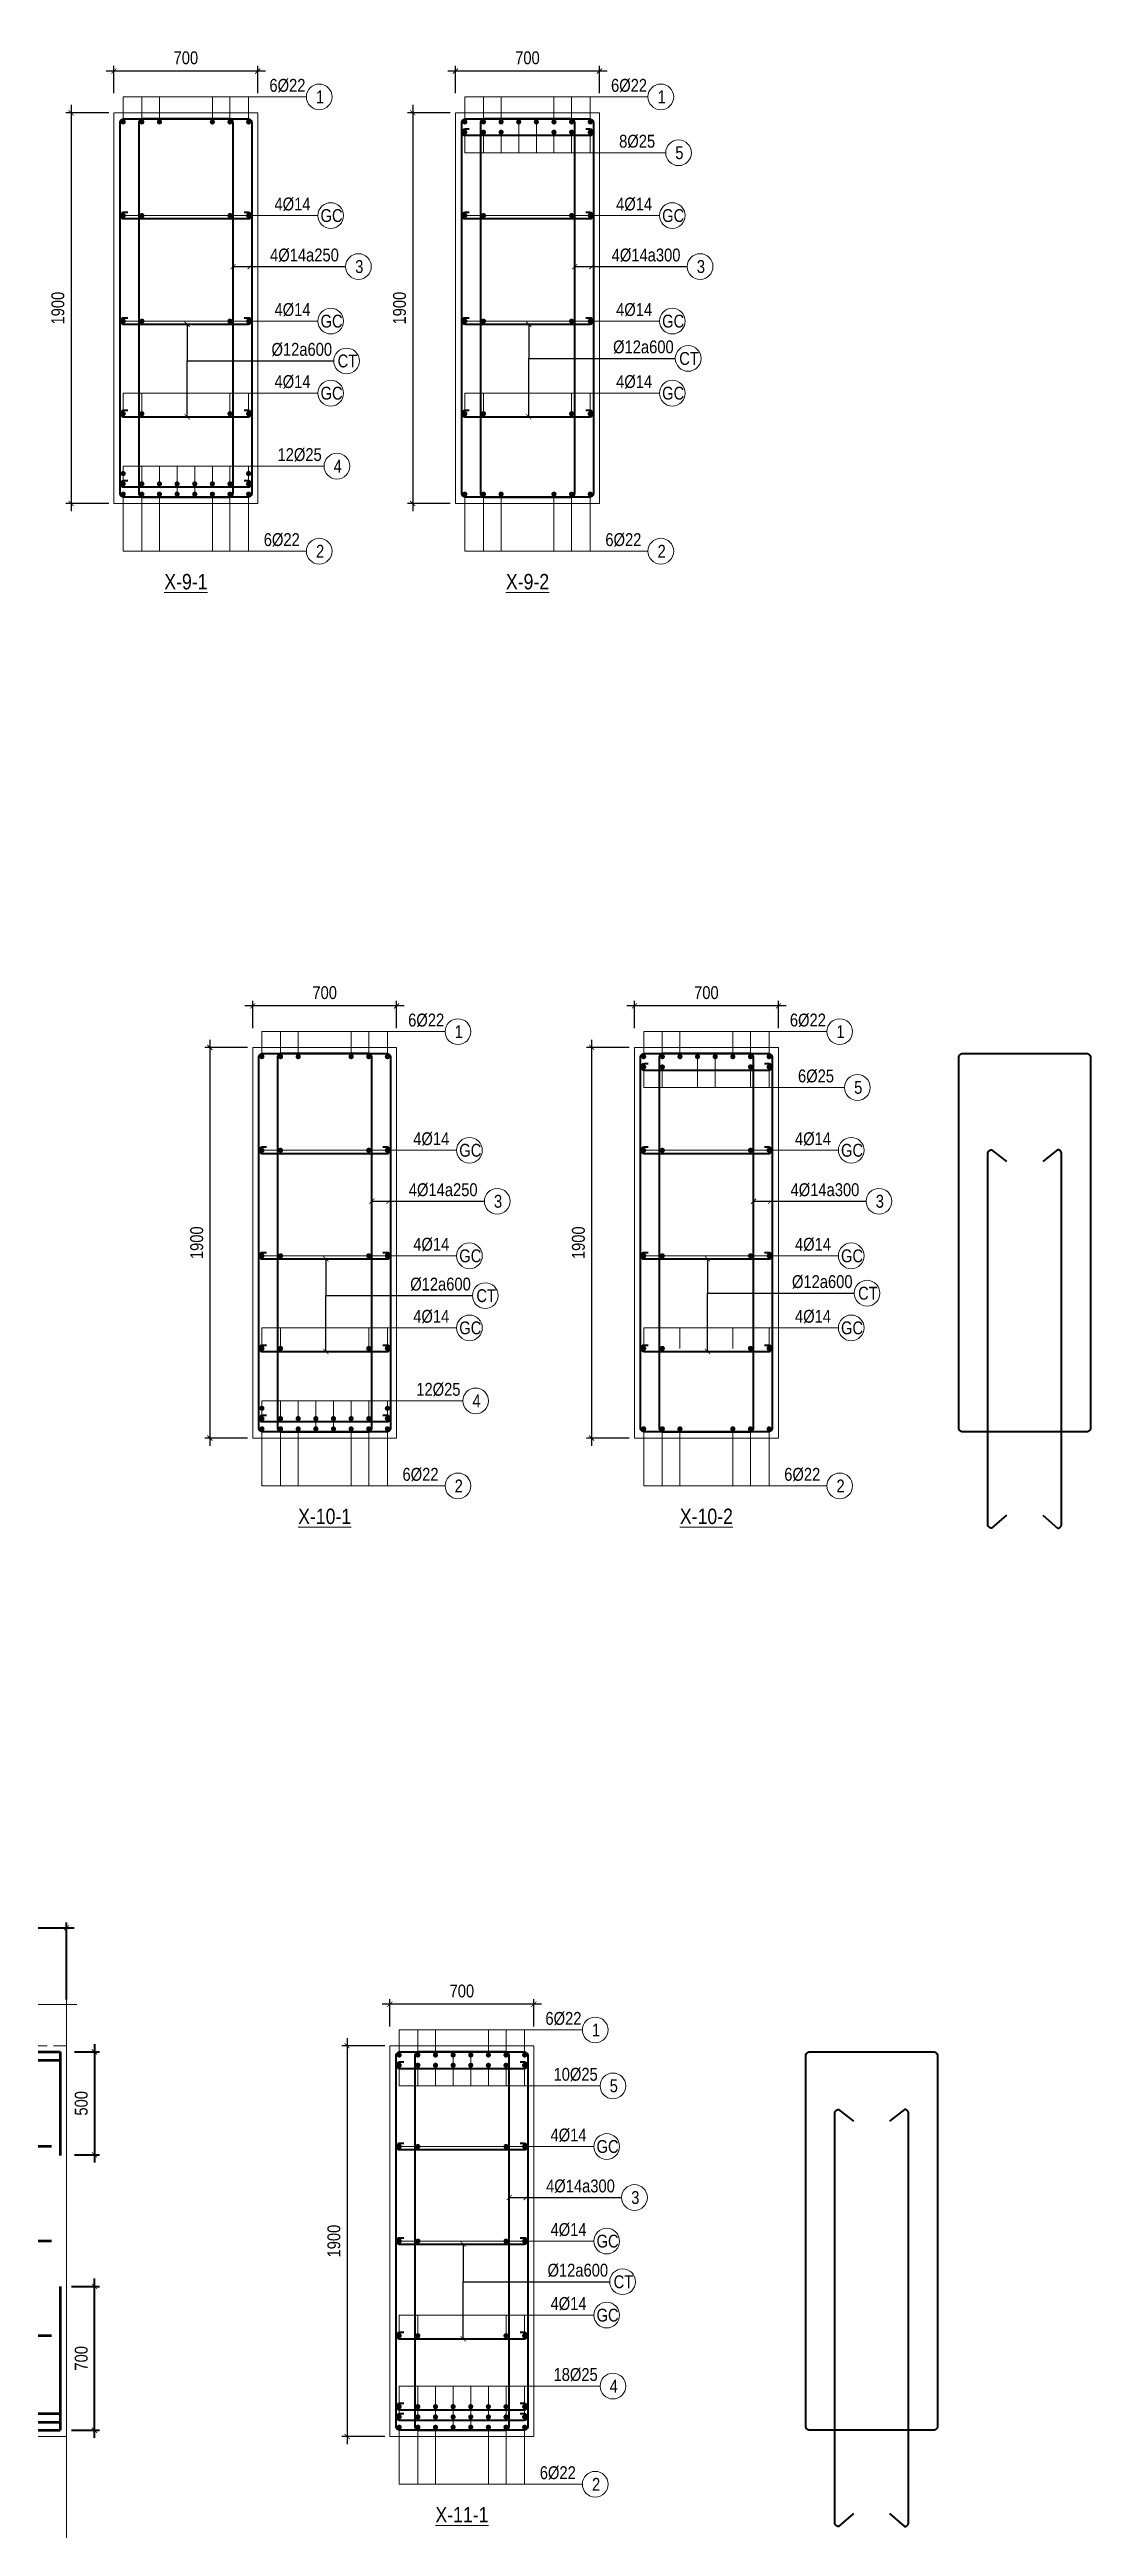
# Model space of a CAD drawing. Header units: millimetres. Extents: x 3014920 to 3563667, y -1638653 to -1356471.
# Drawn here: x 3161431 to 3166493, y -1599630 to -1587584 of the extents above; entities that cross this region are included whole.
import ezdxf
from ezdxf.enums import TextEntityAlignment as Align

# ---------------------------------------------------------------- set-up
doc = ezdxf.new("R2010")
doc.units = ezdxf.units.MM
doc.header["$MEASUREMENT"] = 0
doc.header["$PDMODE"] = 2
for name, pattern in [('6 TANG DIEN HINH 14-15$0$ACAD_ISO10W100', [18, 12, -3, 0, -3]), ('ACAD_ISO04W100', [30, 24, -3, 0, -3]), ('HIDDEN', [0.375, 0.25, -0.125])]:
    doc.linetypes.add(name, pattern=pattern)
doc.layers.get('0').update_dxf_attribs({"lineweight": 9})
doc.layers.get('Defpoints').update_dxf_attribs({"color": 10, "lineweight": 0})
for name, color, linetype, lineweight in [('2', 2, 'Continuous', 20), ('CDAI', 21, 'Continuous', 40), ('CHG_XX_Khung ten$0$TEXT', 7, 'Continuous', 15), ('CTHEP', 50, 'Continuous', 50), ('DBAO', 90, 'Continuous', 13), ('DGIONG', 130, 'Continuous', 13), ('HATCH', 154, 'Continuous', 9), ('KTH', 154, 'Continuous', 9), ('Net khuat', 8, 'HIDDEN', 13), ('TEXT', 7, 'Continuous', 15), ('TRUC', 251, 'ACAD_ISO04W100', 9)]:
    doc.layers.add(name, color=color, linetype=linetype, lineweight=lineweight)
doc.layers.add('8', color=8, linetype='Continuous')
doc.layers.add('CHG_XX_Khung ten$0$TKTC', color=1, linetype='Continuous')
doc.layers.add('CHG_XX_Khung ten$0$A1 BORDER$0$DGIONG', color=7, linetype='Continuous', lineweight=13, true_color=0x29ffff)
doc.layers.add('CHG_XX_Khung ten$0$A1 BORDER$0$STICK', color=7, linetype='Continuous', lineweight=9, true_color=0xe60000)
doc.styles.add('CHG_XX_Khung ten$0$A1 BORDER$0$ARIAL', font='arial.ttf')
doc.styles.add('CHG_XX_Khung ten$0$A1 BORDER$0$Arial - Bold', font='arialbd.ttf', dxfattribs={"height": 2.5})
doc.styles.add('CHG_XX_Khung ten$0$A1 BORDER$0$Star-AvoBold', font='VAVOB_0.TTF')
doc.styles.add('CHG_XX_Khung ten$0$A1 BORDER$0$Title Block DD$0$ARIAL', font='arial.ttf')
doc.styles.add('CHG_XX_Khung ten$0$A1 BORDER$0$Title Block DD$0$Arial - Bold', font='arialbd.ttf', dxfattribs={"height": 2.5})
doc.styles.add('CHG_XX_Khung ten$0$arial', font='arial.ttf')
doc.styles.add('CHG_XX_Khung ten$0$Arial - Bold', font='arialbd.ttf')
doc.styles.add('CHG_XX_Khung ten$0$ArialB', font='arialbd.ttf')
doc.styles.add('CHG_XX_Khung ten$0$title block pccc$0$ARIAL', font='arial.ttf')
doc.styles.add('CHG_XX_Khung ten$0$title block pccc$0$Arial - Bold', font='arialbd.ttf', dxfattribs={"height": 2.5})
doc.styles.add('HELVECONDENSE', font='VHELVCN_0.TTF')
doc.styles.add('Star-HelCon', font='VHELVCN_0.TTF')
doc.styles.add('TTP-HelCon', font='VHELVCN_0.TTF')
doc.styles.add('VNI-HELVE-CONDENSE', font='VHELVCN_0.TTF')
doc.dimstyles.new('kc-25', dxfattribs={"dimtxt": 62.5, "dimasz": 20, "dimexe": 20, "dimexo": 50, "dimgap": 25, "dimtad": 3, "dimdec": 0, "dimzin": 0, "dimdsep": 46, "dimtxsty": 'VNI-HELVE-CONDENSE', "dimblk": 'DIM', "dimcen": 2.5, "dimclrd": 256, "dimclre": 154, "dimclrt": 7, "dimaunit": 1, "dimadec": 0, "dimazin": 0, "dimtfac": 1, "dimtdec": 0, "dimtix": 1, "dimtmove": 0, "dimatfit": 3, "dimldrblk": 'DOT', "dimfxl": 1, "dimtolj": 1, "dimtzin": 0, "dimarcsym": 0})
doc.dimstyles.new('TTP-25', dxfattribs={"dimscale": 25, "dimtxt": 2.5, "dimasz": 1, "dimexe": 1, "dimexo": 1, "dimgap": 0.09, "dimtad": 0, "dimdec": 4, "dimrnd": 1, "dimzin": 9, "dimdsep": 46, "dimtxsty": 'TTP-HelCon', "dimblk": 'ARCHTICK', "dimcen": 0.09, "dimdle": 1.5, "dimclrd": 256, "dimclre": 256, "dimclrt": 7, "dimadec": 0, "dimazin": 0, "dimtfac": 1, "dimtdec": 4, "dimtmove": 0, "dimatfit": 3, "dimldrblk": 'ARCHTICK', "dimfxl": 1, "dimtvp": 1, "dimtolj": 1, "dimtzin": 0, "dimarcsym": 0})

msp = doc.modelspace()

# ---------------------------------------------------------------- texts
at = {"layer": 'TEXT', "style": 'TTP-HelCon'}
for s, p in [('6Þ22', (3162500.28452, -1587789.75876)), ('6Þ22', (3164161.32546, -1587789.75876)), ('8Þ25', (3164200.73925, -1588061.50877)), ('4Þ14', (3162525.05198, -1588366.77869)), ('4Þ14', (3164186.09292, -1588366.77869)), ('4Þ14a250', (3162503.49235, -1588614.7993)), ('4Þ14a300', (3164164.53329, -1588614.7993)), ('4Þ14', (3162525.05198, -1588880.11202)), ('4Þ14', (3164186.09292, -1588880.11202)), ('Þ12a600', (3162510.40473, -1589073.75789)), ('Þ12a600', (3164171.44567, -1589061.70515)), ('4Þ14', (3162525.05198, -1589230.44536)), ('4Þ14', (3164186.09292, -1589230.44536)), ('12Þ25', (3162539.69831, -1589585.45342)), ('6Þ22', (3162472.78452, -1589998.91059)), ('6Þ22', (3164133.82546, -1589998.91059)), ('6Þ22', (3163174.91075, -1592335.28342)), ('6Þ22', (3165031.06034, -1592335.28342)), ('6Þ25', (3165070.47412, -1592607.03342)), ('4Þ14', (3163199.67821, -1592912.30335)), ('4Þ14', (3165055.8278, -1592912.30335)), ('4Þ14a250', (3163178.11858, -1593160.32395)), ('4Þ14a300', (3165034.26816, -1593160.32395)), ('4Þ14', (3163199.67821, -1593425.63668)), ('4Þ14', (3165055.8278, -1593425.63668)), ('Þ12a600', (3163185.03096, -1593619.28255)), ('Þ12a600', (3165041.18054, -1593607.2298)), ('4Þ14', (3163199.67821, -1593775.97001)), ('4Þ14', (3165055.8278, -1593775.97001)), ('12Þ25', (3163214.32454, -1594130.97808)), ('6Þ22', (3163147.41075, -1594544.43525)), ('6Þ22', (3165003.56034, -1594544.43525)), ('6Þ22', (3163842.3628, -1597190.27219)), ('10Þ25', (3163881.77659, -1597462.02219)), ('4Þ14', (3163867.13026, -1597757.02219)), ('4Þ14a300', (3163845.57063, -1598005.0428)), ('4Þ14', (3163867.13026, -1598217.02219)), ('Þ12a600', (3163852.48301, -1598414.60952)), ('4Þ14', (3163867.13026, -1598577.02219)), ('18Þ25', (3163881.77659, -1598922.0222)), ('6Þ22', (3163814.8628, -1599399.42402))]:
    msp.add_text(s, height=62.5, dxfattribs=at).set_placement(p)
at = {"layer": 'TEXT', "style": 'Star-HelCon'}
for s, p in [('1', (3162746.58937, -1587814.75876)), ('1', (3164407.6303, -1587814.75876)), ('5', (3164493.78518, -1588086.50877)), ('GC', (3162802.55392, -1588391.77869)), ('GC', (3164463.59486, -1588391.77869)), ('3', (3162937.50731, -1588639.7993)), ('3', (3164598.54825, -1588639.7993)), ('GC', (3162802.55392, -1588905.11202)), ('GC', (3164463.59486, -1588905.11202)), ('CT', (3162879.65682, -1589098.75789)), ('CT', (3164540.69775, -1589086.70515)), ('GC', (3162802.55392, -1589255.44536)), ('GC', (3164463.59486, -1589255.44536)), ('4', (3162832.74424, -1589610.45342)), ('2', (3162746.58937, -1590023.91059)), ('2', (3164407.6303, -1590023.91059)), ('1', (3163421.21559, -1592360.28342)), ('1', (3165277.36518, -1592360.28342)), ('5', (3165363.52005, -1592632.03342)), ('GC', (3163477.18015, -1592937.30335)), ('GC', (3165333.32973, -1592937.30335)), ('3', (3163612.13354, -1593185.32395)), ('3', (3165468.28313, -1593185.32395)), ('GC', (3163477.18015, -1593450.63668)), ('GC', (3165333.32973, -1593450.63668)), ('CT', (3163554.28304, -1593644.28255)), ('CT', (3165410.43263, -1593632.2298)), ('GC', (3163477.18015, -1593800.97001)), ('GC', (3165333.32973, -1593800.97001)), ('4', (3163507.37047, -1594155.97808)), ('2', (3163421.21559, -1594569.43525)), ('2', (3165277.36518, -1594569.43525)), ('1', (3164088.66765, -1597215.27219)), ('5', (3164174.82252, -1597487.02219)), ('GC', (3164144.6322, -1597782.02219)), ('3', (3164279.58559, -1598030.0428)), ('GC', (3164144.6322, -1598242.02219)), ('CT', (3164221.7351, -1598439.60952)), ('GC', (3164144.6322, -1598602.02219)), ('4', (3164174.82252, -1598947.0222)), ('2', (3164088.66765, -1599424.42402))]:
    msp.add_text(s, height=62.5, dxfattribs=at).set_placement(p, align=Align.MIDDLE)
at = {"layer": 'TEXT', "style": 'TTP-HelCon'}
for s, p in [('%%UX-9-1', (3162094.32619, -1590209.49675)), ('%%UX-9-2', (3163755.36713, -1590209.49675)), ('%%UX-10-1', (3162768.95242, -1594755.02141)), ('%%UX-10-2', (3164625.102, -1594755.02141)), ('%%UX-11-1', (3163436.40447, -1599610.01018))]:
    msp.add_text(s, height=75, dxfattribs=at).set_placement(p, align=Align.CENTER)

# ---------------------------------------------------------------- blocks, each defined once
blk = doc.blocks.new('_ArchTick')
at = {"color": 0, "linetype": 'ByBlock', "const_width": 0.15}
blk.add_lwpolyline([(-0.5, -0.5), (0.5, 0.5)], dxfattribs=at)
blk = doc.blocks.new('*D255')
at = {"layer": 'Defpoints', "color": 0, "ltscale": 500, "transparency": 16777216}
for p in [(3161744, -1587892), (3161536, -1589792), (3161744, -1589792)]:
    blk.add_point(p, dxfattribs=at)
at = {"layer": 'KTH', "lineweight": -2, "ltscale": 500, "transparency": 16777216}
for p, q in [((3161719, -1587892), (3161511, -1587892)), ((3161536, -1587854), (3161536, -1589829)), ((3161719, -1589792), (3161511, -1589792))]:
    blk.add_line(p, q, dxfattribs=at)
at = {"layer": 'KTH', "lineweight": -2, "ltscale": 500, "transparency": 16777216, "xscale": 25, "yscale": 25, "zscale": 25}
for p, rotation in [((3161536, -1587892), 90), ((3161536, -1589792), 270)]:
    blk.add_blockref('_ArchTick', p, dxfattribs=dict(at, rotation=rotation))
at = {"layer": 'KTH', "color": 7, "ltscale": 500, "transparency": 16777216, "insert": (3161472, -1588842), "char_height": 62.5, "attachment_point": 5, "rotation": 90, "style": 'TTP-HelCon'}
blk.add_mtext('\\A1;1900', dxfattribs=at)
blk = doc.blocks.new('*D256')
at = {"layer": 'Defpoints', "color": 0, "ltscale": 500, "transparency": 16777216}
for p in [(3161744, -1587689), (3161744, -1587822), (3162444, -1587822)]:
    blk.add_point(p, dxfattribs=at)
at = {"layer": 'KTH', "lineweight": -2, "ltscale": 500, "transparency": 16777216}
for p, q in [((3161744, -1587797), (3161744, -1587664)), ((3162444, -1587797), (3162444, -1587664)), ((3162482, -1587689), (3161707, -1587689))]:
    blk.add_line(p, q, dxfattribs=at)
at = {"layer": 'KTH', "lineweight": -2, "ltscale": 500, "transparency": 16777216, "xscale": 25, "yscale": 25, "zscale": 25, "rotation": 180}
blk.add_blockref('_ArchTick', (3161744, -1587689), dxfattribs=at)
at = {"layer": 'KTH', "lineweight": -2, "ltscale": 500, "transparency": 16777216, "xscale": 25, "yscale": 25, "zscale": 25}
blk.add_blockref('_ArchTick', (3162444, -1587689), dxfattribs=at)
at = {"layer": 'KTH', "color": 7, "ltscale": 500, "transparency": 16777216, "insert": (3162094, -1587625), "char_height": 62.5, "attachment_point": 5, "style": 'TTP-HelCon'}
blk.add_mtext('\\A1;700', dxfattribs=at)
blk = doc.blocks.new('*D257')
at = {"layer": 'Defpoints', "color": 0, "ltscale": 500, "transparency": 16777216}
for p in [(3163405, -1587892), (3163197, -1589792), (3163405, -1589792)]:
    blk.add_point(p, dxfattribs=at)
at = {"layer": 'KTH', "lineweight": -2, "ltscale": 500, "transparency": 16777216}
for p, q in [((3163380, -1587892), (3163172, -1587892)), ((3163197, -1587854), (3163197, -1589829)), ((3163380, -1589792), (3163172, -1589792))]:
    blk.add_line(p, q, dxfattribs=at)
at = {"layer": 'KTH', "lineweight": -2, "ltscale": 500, "transparency": 16777216, "xscale": 25, "yscale": 25, "zscale": 25}
for p, rotation in [((3163197, -1587892), 90), ((3163197, -1589792), 270)]:
    blk.add_blockref('_ArchTick', p, dxfattribs=dict(at, rotation=rotation))
at = {"layer": 'KTH', "color": 7, "ltscale": 500, "transparency": 16777216, "insert": (3163133, -1588842), "char_height": 62.5, "attachment_point": 5, "rotation": 90, "style": 'TTP-HelCon'}
blk.add_mtext('\\A1;1900', dxfattribs=at)
blk = doc.blocks.new('*D258')
at = {"layer": 'Defpoints', "color": 0, "ltscale": 500, "transparency": 16777216}
for p in [(3163405, -1587689), (3163405, -1587822), (3164105, -1587822)]:
    blk.add_point(p, dxfattribs=at)
at = {"layer": 'KTH', "lineweight": -2, "ltscale": 500, "transparency": 16777216}
for p, q in [((3163405, -1587797), (3163405, -1587664)), ((3164105, -1587797), (3164105, -1587664)), ((3164143, -1587689), (3163368, -1587689))]:
    blk.add_line(p, q, dxfattribs=at)
at = {"layer": 'KTH', "lineweight": -2, "ltscale": 500, "transparency": 16777216, "xscale": 25, "yscale": 25, "zscale": 25, "rotation": 180}
blk.add_blockref('_ArchTick', (3163405, -1587689), dxfattribs=at)
at = {"layer": 'KTH', "lineweight": -2, "ltscale": 500, "transparency": 16777216, "xscale": 25, "yscale": 25, "zscale": 25}
blk.add_blockref('_ArchTick', (3164105, -1587689), dxfattribs=at)
at = {"layer": 'KTH', "color": 7, "ltscale": 500, "transparency": 16777216, "insert": (3163755, -1587625), "char_height": 62.5, "attachment_point": 5, "style": 'TTP-HelCon'}
blk.add_mtext('\\A1;700', dxfattribs=at)
blk = doc.blocks.new('*D259')
at = {"layer": 'Defpoints', "color": 0, "ltscale": 500, "transparency": 16777216}
for p in [(3162419, -1592437), (3162211, -1594337), (3162419, -1594337)]:
    blk.add_point(p, dxfattribs=at)
at = {"layer": 'KTH', "lineweight": -2, "ltscale": 500, "transparency": 16777216}
for p, q in [((3162394, -1592437), (3162186, -1592437)), ((3162211, -1592400), (3162211, -1594375)), ((3162394, -1594337), (3162186, -1594337))]:
    blk.add_line(p, q, dxfattribs=at)
at = {"layer": 'KTH', "lineweight": -2, "ltscale": 500, "transparency": 16777216, "xscale": 25, "yscale": 25, "zscale": 25}
for p, rotation in [((3162211, -1592437), 90), ((3162211, -1594337), 270)]:
    blk.add_blockref('_ArchTick', p, dxfattribs=dict(at, rotation=rotation))
at = {"layer": 'KTH', "color": 7, "ltscale": 500, "transparency": 16777216, "insert": (3162147, -1593387), "char_height": 62.5, "attachment_point": 5, "rotation": 90, "style": 'TTP-HelCon'}
blk.add_mtext('\\A1;1900', dxfattribs=at)
blk = doc.blocks.new('*D260')
at = {"layer": 'Defpoints', "color": 0, "ltscale": 500, "transparency": 16777216}
for p in [(3162419, -1592235), (3162419, -1592368), (3163119, -1592368)]:
    blk.add_point(p, dxfattribs=at)
at = {"layer": 'KTH', "lineweight": -2, "ltscale": 500, "transparency": 16777216}
for p, q in [((3163156, -1592235), (3162381, -1592235)), ((3162419, -1592343), (3162419, -1592210)), ((3163119, -1592343), (3163119, -1592210))]:
    blk.add_line(p, q, dxfattribs=at)
at = {"layer": 'KTH', "lineweight": -2, "ltscale": 500, "transparency": 16777216, "xscale": 25, "yscale": 25, "zscale": 25, "rotation": 180}
blk.add_blockref('_ArchTick', (3162419, -1592235), dxfattribs=at)
at = {"layer": 'KTH', "lineweight": -2, "ltscale": 500, "transparency": 16777216, "xscale": 25, "yscale": 25, "zscale": 25}
blk.add_blockref('_ArchTick', (3163119, -1592235), dxfattribs=at)
at = {"layer": 'KTH', "color": 7, "ltscale": 500, "transparency": 16777216, "insert": (3162769, -1592171), "char_height": 62.5, "attachment_point": 5, "style": 'TTP-HelCon'}
blk.add_mtext('\\A1;700', dxfattribs=at)
blk = doc.blocks.new('*D261')
at = {"layer": 'Defpoints', "color": 0, "ltscale": 500, "transparency": 16777216}
for p in [(3164275, -1592437), (3164067, -1594337), (3164275, -1594337)]:
    blk.add_point(p, dxfattribs=at)
at = {"layer": 'KTH', "lineweight": -2, "ltscale": 500, "transparency": 16777216}
for p, q in [((3164250, -1592437), (3164042, -1592437)), ((3164067, -1592400), (3164067, -1594375)), ((3164250, -1594337), (3164042, -1594337))]:
    blk.add_line(p, q, dxfattribs=at)
at = {"layer": 'KTH', "lineweight": -2, "ltscale": 500, "transparency": 16777216, "xscale": 25, "yscale": 25, "zscale": 25}
for p, rotation in [((3164067, -1592437), 90), ((3164067, -1594337), 270)]:
    blk.add_blockref('_ArchTick', p, dxfattribs=dict(at, rotation=rotation))
at = {"layer": 'KTH', "color": 7, "ltscale": 500, "transparency": 16777216, "insert": (3164003, -1593387), "char_height": 62.5, "attachment_point": 5, "rotation": 90, "style": 'TTP-HelCon'}
blk.add_mtext('\\A1;1900', dxfattribs=at)
blk = doc.blocks.new('*D262')
at = {"layer": 'Defpoints', "color": 0, "ltscale": 500, "transparency": 16777216}
for p in [(3164275, -1592235), (3164275, -1592368), (3164975, -1592368)]:
    blk.add_point(p, dxfattribs=at)
at = {"layer": 'KTH', "lineweight": -2, "ltscale": 500, "transparency": 16777216}
for p, q in [((3165013, -1592235), (3164238, -1592235)), ((3164275, -1592343), (3164275, -1592210)), ((3164975, -1592343), (3164975, -1592210))]:
    blk.add_line(p, q, dxfattribs=at)
at = {"layer": 'KTH', "lineweight": -2, "ltscale": 500, "transparency": 16777216, "xscale": 25, "yscale": 25, "zscale": 25, "rotation": 180}
blk.add_blockref('_ArchTick', (3164275, -1592235), dxfattribs=at)
at = {"layer": 'KTH', "lineweight": -2, "ltscale": 500, "transparency": 16777216, "xscale": 25, "yscale": 25, "zscale": 25}
blk.add_blockref('_ArchTick', (3164975, -1592235), dxfattribs=at)
at = {"layer": 'KTH', "color": 7, "ltscale": 500, "transparency": 16777216, "insert": (3164625, -1592171), "char_height": 62.5, "attachment_point": 5, "style": 'TTP-HelCon'}
blk.add_mtext('\\A1;700', dxfattribs=at)
blk = doc.blocks.new('*D1159')
at = {"layer": 'Defpoints', "color": 0, "ltscale": 500, "transparency": 16777216}
for p in [(3163086, -1597292), (3162878, -1599192), (3163086, -1599192)]:
    blk.add_point(p, dxfattribs=at)
at = {"layer": 'KTH', "lineweight": -2, "ltscale": 500, "transparency": 16777216}
for p, q in [((3163061, -1597292), (3162853, -1597292)), ((3162878, -1597255), (3162878, -1599230)), ((3163061, -1599192), (3162853, -1599192))]:
    blk.add_line(p, q, dxfattribs=at)
at = {"layer": 'KTH', "lineweight": -2, "ltscale": 500, "transparency": 16777216, "xscale": 25, "yscale": 25, "zscale": 25}
for p, rotation in [((3162878, -1597292), 90), ((3162878, -1599192), 270)]:
    blk.add_blockref('_ArchTick', p, dxfattribs=dict(at, rotation=rotation))
at = {"layer": 'KTH', "color": 7, "ltscale": 500, "transparency": 16777216, "insert": (3162814, -1598242), "char_height": 62.5, "attachment_point": 5, "rotation": 90, "style": 'TTP-HelCon'}
blk.add_mtext('\\A1;1900', dxfattribs=at)
blk = doc.blocks.new('*D1160')
at = {"layer": 'Defpoints', "color": 0, "ltscale": 500, "transparency": 16777216}
for p in [(3163086, -1597090), (3163086, -1597223), (3163786, -1597223)]:
    blk.add_point(p, dxfattribs=at)
at = {"layer": 'KTH', "lineweight": -2, "ltscale": 500, "transparency": 16777216}
for p, q in [((3163086, -1597198), (3163086, -1597065)), ((3163786, -1597198), (3163786, -1597065)), ((3163824, -1597090), (3163049, -1597090))]:
    blk.add_line(p, q, dxfattribs=at)
at = {"layer": 'KTH', "lineweight": -2, "ltscale": 500, "transparency": 16777216, "xscale": 25, "yscale": 25, "zscale": 25, "rotation": 180}
blk.add_blockref('_ArchTick', (3163086, -1597090), dxfattribs=at)
at = {"layer": 'KTH', "lineweight": -2, "ltscale": 500, "transparency": 16777216, "xscale": 25, "yscale": 25, "zscale": 25}
blk.add_blockref('_ArchTick', (3163786, -1597090), dxfattribs=at)
at = {"layer": 'KTH', "color": 7, "ltscale": 500, "transparency": 16777216, "insert": (3163436, -1597026), "char_height": 62.5, "attachment_point": 5, "style": 'TTP-HelCon'}
blk.add_mtext('\\A1;700', dxfattribs=at)
blk = doc.blocks.new('CODE')
at = {"layer": 'DBAO'}
for p, q in [((-63, 0), (-138, 30)), ((-138, 30), (0, 30)), ((-138, 0), (0, 0)), ((-113, 55), (224, 55)), ((-63, -20), (-63, 105))]:
    blk.add_line(p, q, dxfattribs=at)
at = {"layer": 'HATCH', "color": 1}
blk.add_solid([(-63, 0), (-138, 30), (-63, 30)], dxfattribs=at)
blk = doc.blocks.new('dau truc')
blk.add_circle((0, 0), 180)
at = {"layer": '8'}
for p, q in [((0, 127), (0, 345)), ((-127, 0), (-345, 0)), ((0, -345), (0, -127)), ((345, 0), (127, 0))]:
    blk.add_line(p, q, dxfattribs=at)
blk.add_circle((0, 0), 200, dxfattribs=at)
at = {"layer": 'TEXT', "style": 'HELVECONDENSE'}
blk.add_attdef('A', text='', height=233, dxfattribs=at).set_placement((0, 0), align=Align.MIDDLE)
blk = doc.blocks.new('*D2298')
at = {"layer": 'Defpoints', "color": 0, "transparency": 16777216}
for p in [(-25, -200), (-161, -2100), (-25, -2100)]:
    blk.add_point(p, dxfattribs=at)
at = {"layer": 'KTH', "lineweight": -2, "transparency": 16777216}
for p, q in [((-50, -200), (-186, -200)), ((-161, -163), (-161, -2138)), ((-50, -2100), (-186, -2100))]:
    blk.add_line(p, q, dxfattribs=at)
at = {"layer": 'KTH', "lineweight": -2, "transparency": 16777216, "xscale": 25, "yscale": 25, "zscale": 25}
for p, rotation in [((-161, -200), 90), ((-161, -2100), 270)]:
    blk.add_blockref('_ArchTick', p, dxfattribs=dict(at, rotation=rotation))
at = {"layer": 'KTH', "color": 7, "transparency": 16777216, "insert": (-225, -1150), "char_height": 62.5, "attachment_point": 5, "rotation": 90, "style": 'TTP-HelCon'}
blk.add_mtext('\\A1;1900', dxfattribs=at)
blk = doc.blocks.new('*D2299')
at = {"layer": 'Defpoints', "color": 0, "transparency": 16777216}
for p in [(2575, -2070), (7325, -2700), (7325, -2925)]:
    blk.add_point(p, dxfattribs=at)
at = {"layer": 'KTH', "lineweight": -2, "transparency": 16777216}
for p, q in [((2575, -2095), (2575, -2950)), ((7325, -2725), (7325, -2950)), ((2537, -2925), (7362, -2925))]:
    blk.add_line(p, q, dxfattribs=at)
at = {"layer": 'KTH', "lineweight": -2, "transparency": 16777216, "xscale": 25, "yscale": 25, "zscale": 25, "rotation": 180}
blk.add_blockref('_ArchTick', (2575, -2925), dxfattribs=at)
at = {"layer": 'KTH', "lineweight": -2, "transparency": 16777216, "xscale": 25, "yscale": 25, "zscale": 25}
blk.add_blockref('_ArchTick', (7325, -2925), dxfattribs=at)
at = {"layer": 'KTH', "color": 7, "transparency": 16777216, "insert": (4950, -2861), "char_height": 62.5, "attachment_point": 5, "style": 'TTP-HelCon'}
blk.add_mtext('\\A1;3400', dxfattribs=at)
blk = doc.blocks.new('DIM')
h = blk.add_hatch(color=1)
h.paths.add_polyline_path([(0.49, 0.29, 1), (0.29, 0.49), (-0.19, 0), (0.19, 0)])
h.paths.add_polyline_path([(0.19, 0), (-0.19, 0), (-0.49, -0.29, 1), (-0.29, -0.49)])
at = {"color": 9}
for p, q in [((-0.19, 0), (-1.5, 0)), ((0.19, 0), (1.5, 0))]:
    blk.add_line(p, q, dxfattribs=at)
at = {"color": 1}
for p, q in [((-0.49, -0.29), (0.29, 0.49)), ((-0.29, -0.49), (0.49, 0.29)), ((-0.19, 0), (0.19, 0))]:
    blk.add_line(p, q, dxfattribs=at)
blk.add_arc((-0.39, -0.39), 0.138, 135, 315, dxfattribs=at)
blk = doc.blocks.new('*D2300')
at = {"layer": 'Defpoints', "color": 0, "transparency": 16777216}
for p in [(2575, -2070), (-25, -2700), (2575, -2925)]:
    blk.add_point(p, dxfattribs=at)
at = {"layer": 'KTH', "lineweight": -2, "transparency": 16777216}
for p, q in [((2575, -2095), (2575, -2950)), ((-25, -2725), (-25, -2950)), ((-63, -2925), (2612, -2925))]:
    blk.add_line(p, q, dxfattribs=at)
at = {"layer": 'KTH', "lineweight": -2, "transparency": 16777216, "xscale": 25, "yscale": 25, "zscale": 25, "rotation": 180}
blk.add_blockref('_ArchTick', (-25, -2925), dxfattribs=at)
at = {"layer": 'KTH', "lineweight": -2, "transparency": 16777216, "xscale": 25, "yscale": 25, "zscale": 25}
blk.add_blockref('_ArchTick', (2575, -2925), dxfattribs=at)
at = {"layer": 'KTH', "color": 7, "transparency": 16777216, "insert": (1275, -2861), "char_height": 62.5, "attachment_point": 5, "style": 'TTP-HelCon'}
blk.add_mtext('\\A1;2600', dxfattribs=at)
blk = doc.blocks.new('*D2301')
at = {"layer": 'Defpoints', "color": 0, "transparency": 16777216}
for p in [(10425, -2598), (-25, -2700), (10425, -3125)]:
    blk.add_point(p, dxfattribs=at)
at = {"layer": 'KTH', "lineweight": -2, "transparency": 16777216}
for p, q in [((10425, -2623), (10425, -3150)), ((-25, -2725), (-25, -3150)), ((-63, -3125), (10463, -3125))]:
    blk.add_line(p, q, dxfattribs=at)
at = {"layer": 'KTH', "lineweight": -2, "transparency": 16777216, "xscale": 25, "yscale": 25, "zscale": 25, "rotation": 180}
blk.add_blockref('_ArchTick', (-25, -3125), dxfattribs=at)
at = {"layer": 'KTH', "lineweight": -2, "transparency": 16777216, "xscale": 25, "yscale": 25, "zscale": 25}
blk.add_blockref('_ArchTick', (10425, -3125), dxfattribs=at)
at = {"layer": 'KTH', "color": 7, "transparency": 16777216, "insert": (5200, -3061), "char_height": 62.5, "attachment_point": 5, "style": 'TTP-HelCon'}
blk.add_mtext('\\A1;10450', dxfattribs=at)
blk = doc.blocks.new('*D2302')
at = {"layer": 'Defpoints', "color": 0, "transparency": 16777216}
for p in [(4025, -824), (6375, -824), (6375, -1300)]:
    blk.add_point(p, dxfattribs=at)
at = {"layer": 'KTH', "lineweight": -2, "transparency": 16777216}
for p, q in [((4025, -849), (4025, -1325)), ((6375, -849), (6375, -1325)), ((3988, -1300), (6413, -1300))]:
    blk.add_line(p, q, dxfattribs=at)
at = {"layer": 'KTH', "lineweight": -2, "transparency": 16777216, "xscale": 25, "yscale": 25, "zscale": 25, "rotation": 180}
blk.add_blockref('_ArchTick', (4025, -1300), dxfattribs=at)
at = {"layer": 'KTH', "lineweight": -2, "transparency": 16777216, "xscale": 25, "yscale": 25, "zscale": 25}
blk.add_blockref('_ArchTick', (6375, -1300), dxfattribs=at)
at = {"layer": 'KTH', "color": 7, "transparency": 16777216, "insert": (5200, -1230), "char_height": 62.5, "attachment_point": 5, "style": 'TTP-HelCon'}
blk.add_mtext('\\A1;4Þ14a150-3', dxfattribs=at)
blk = doc.blocks.new('*D2303')
at = {"layer": 'Defpoints', "color": 0, "transparency": 16777216}
for p in [(7325, -2700), (10425, -2700), (7325, -2925)]:
    blk.add_point(p, dxfattribs=at)
at = {"layer": 'KTH', "lineweight": -2, "transparency": 16777216}
for p, q in [((7325, -2725), (7325, -2950)), ((10425, -2725), (10425, -2950)), ((10463, -2925), (7287, -2925))]:
    blk.add_line(p, q, dxfattribs=at)
at = {"layer": 'KTH', "lineweight": -2, "transparency": 16777216, "xscale": 25, "yscale": 25, "zscale": 25, "rotation": 180}
blk.add_blockref('_ArchTick', (7325, -2925), dxfattribs=at)
at = {"layer": 'KTH', "lineweight": -2, "transparency": 16777216, "xscale": 25, "yscale": 25, "zscale": 25}
blk.add_blockref('_ArchTick', (10425, -2925), dxfattribs=at)
at = {"layer": 'KTH', "color": 7, "transparency": 16777216, "insert": (8875, -2861), "char_height": 62.5, "attachment_point": 5, "style": 'TTP-HelCon'}
blk.add_mtext('\\A1;3100', dxfattribs=at)
blk = doc.blocks.new('*D2304')
at = {"layer": 'Defpoints', "color": 0, "transparency": 16777216}
for p in [(-25, 374), (9925, 125), (-25, 100)]:
    blk.add_point(p, dxfattribs=at)
at = {"layer": 'KTH', "lineweight": -2, "transparency": 16777216}
for p, q in [((9962, 374), (-63, 374)), ((-25, 125), (-25, 399)), ((9925, 150), (9925, 399))]:
    blk.add_line(p, q, dxfattribs=at)
at = {"layer": 'KTH', "lineweight": -2, "transparency": 16777216, "xscale": 25, "yscale": 25, "zscale": 25, "rotation": 180}
blk.add_blockref('_ArchTick', (-25, 374), dxfattribs=at)
at = {"layer": 'KTH', "lineweight": -2, "transparency": 16777216, "xscale": 25, "yscale": 25, "zscale": 25}
blk.add_blockref('_ArchTick', (9925, 374), dxfattribs=at)
at = {"layer": 'KTH', "color": 7, "transparency": 16777216, "insert": (4950, 438), "char_height": 62.5, "attachment_point": 5, "style": 'TTP-HelCon'}
blk.add_mtext('\\A1;9950', dxfattribs=at)
blk = doc.blocks.new('MC')
at = {"layer": 'CTHEP', "const_width": 10, "elevation": 0}
blk.add_lwpolyline([(36, 150), (36, 0)], dxfattribs=at)
at = {"layer": 'TEXT', "style": 'TTP-HelCon'}
blk.add_attdef('A', text='', height=100, dxfattribs=at).set_placement((-50, 26), align=Align.RIGHT)
blk = doc.blocks.new('*D2305')
at = {"layer": 'Defpoints', "color": 0, "transparency": 16777216}
for p in [(18, -230), (18, -730), (140, -730)]:
    blk.add_point(p, dxfattribs=at)
at = {"layer": 'KTH', "lineweight": -2, "transparency": 16777216}
for p, q in [((43, -230), (165, -230)), ((140, -193), (140, -768)), ((43, -730), (165, -730))]:
    blk.add_line(p, q, dxfattribs=at)
at = {"layer": 'KTH', "lineweight": -2, "transparency": 16777216, "xscale": 25, "yscale": 25, "zscale": 25}
for p, rotation in [((140, -230), 90), ((140, -730), 270)]:
    blk.add_blockref('_ArchTick', p, dxfattribs=dict(at, rotation=rotation))
at = {"layer": 'KTH', "color": 7, "transparency": 16777216, "insert": (76, -480), "char_height": 62.5, "attachment_point": 5, "rotation": 90, "style": 'TTP-HelCon'}
blk.add_mtext('\\A1;500', dxfattribs=at)
blk = doc.blocks.new('*D2306')
at = {"layer": 'Defpoints', "color": 0, "transparency": 16777216}
for p in [(0, -1370), (136, -1370), (0, -2070)]:
    blk.add_point(p, dxfattribs=at)
at = {"layer": 'KTH', "lineweight": -2, "transparency": 16777216}
for p, q in [((25, -1370), (161, -1370)), ((136, -2107), (136, -1332)), ((25, -2070), (161, -2070))]:
    blk.add_line(p, q, dxfattribs=at)
at = {"layer": 'KTH', "lineweight": -2, "transparency": 16777216, "xscale": 25, "yscale": 25, "zscale": 25}
for p, rotation in [((136, -1370), 90), ((136, -2070), 270)]:
    blk.add_blockref('_ArchTick', p, dxfattribs=dict(at, rotation=rotation))
at = {"layer": 'KTH', "color": 7, "transparency": 16777216, "insert": (72, -1720), "char_height": 62.5, "attachment_point": 5, "rotation": 90, "style": 'TTP-HelCon'}
blk.add_mtext('\\A1;700', dxfattribs=at)
blk = doc.blocks.new('*D2307')
at = {"layer": 'Defpoints', "color": 0, "transparency": 16777216}
for p in [(10425, -1370), (10561, -1370), (10425, -2070)]:
    blk.add_point(p, dxfattribs=at)
at = {"layer": 'KTH', "lineweight": -2, "transparency": 16777216}
for p, q in [((10450, -1370), (10586, -1370)), ((10561, -2107), (10561, -1332)), ((10450, -2070), (10586, -2070))]:
    blk.add_line(p, q, dxfattribs=at)
at = {"layer": 'KTH', "lineweight": -2, "transparency": 16777216, "xscale": 25, "yscale": 25, "zscale": 25}
for p, rotation in [((10561, -1370), 90), ((10561, -2070), 270)]:
    blk.add_blockref('_ArchTick', p, dxfattribs=dict(at, rotation=rotation))
at = {"layer": 'KTH', "color": 7, "transparency": 16777216, "insert": (10497, -1720), "char_height": 62.5, "attachment_point": 5, "rotation": 90, "style": 'TTP-HelCon'}
blk.add_mtext('\\A1;700', dxfattribs=at)
blk = doc.blocks.new('*D2308')
at = {"layer": 'Defpoints', "color": 0, "transparency": 16777216}
for p in [(10439, -230), (10439, -730), (10561, -730)]:
    blk.add_point(p, dxfattribs=at)
at = {"layer": 'KTH', "lineweight": -2, "transparency": 16777216}
for p, q in [((10464, -230), (10586, -230)), ((10561, -193), (10561, -768)), ((10464, -730), (10586, -730))]:
    blk.add_line(p, q, dxfattribs=at)
at = {"layer": 'KTH', "lineweight": -2, "transparency": 16777216, "xscale": 25, "yscale": 25, "zscale": 25}
for p, rotation in [((10561, -230), 90), ((10561, -730), 270)]:
    blk.add_blockref('_ArchTick', p, dxfattribs=dict(at, rotation=rotation))
at = {"layer": 'KTH', "color": 7, "transparency": 16777216, "insert": (10497, -480), "char_height": 62.5, "attachment_point": 5, "rotation": 90, "style": 'TTP-HelCon'}
blk.add_mtext('\\A1;500', dxfattribs=at)
blk = doc.blocks.new('*D2309')
at = {"layer": 'Defpoints', "color": 0, "transparency": 16777216}
for p in [(10425, 374), (9925, 125), (10425, 0)]:
    blk.add_point(p, dxfattribs=at)
at = {"layer": 'KTH', "lineweight": -2, "transparency": 16777216}
for p, q in [((9887, 374), (10463, 374)), ((9925, 150), (9925, 399)), ((10425, 25), (10425, 399))]:
    blk.add_line(p, q, dxfattribs=at)
at = {"layer": 'KTH', "lineweight": -2, "transparency": 16777216, "xscale": 25, "yscale": 25, "zscale": 25, "rotation": 180}
blk.add_blockref('_ArchTick', (9925, 374), dxfattribs=at)
at = {"layer": 'KTH', "lineweight": -2, "transparency": 16777216, "xscale": 25, "yscale": 25, "zscale": 25}
blk.add_blockref('_ArchTick', (10425, 374), dxfattribs=at)
at = {"layer": 'KTH', "color": 7, "transparency": 16777216, "insert": (10175, 438), "char_height": 62.5, "attachment_point": 5, "style": 'TTP-HelCon'}
blk.add_mtext('\\A1;500', dxfattribs=at)
blk = doc.blocks.new('CHG_XX_Khung ten$0$A1 BORDER$0$HTT-Logo')
at = {"true_color": 0x134fb3}
h = blk.add_hatch(color=154, dxfattribs=at)
h.paths.add_polyline_path([(3, 29.1), (0, 29.1), (0, 23.1), (3, 23.1)])
h.paths.add_polyline_path([(3, 20.1), (0, 20.1), (0, 5.1), (3, 5.1)])
h.paths.add_polyline_path([(9, 26.1), (6, 26.1), (6, 5.1), (9, 5.1)])
h.paths.add_polyline_path([(15, 26.1), (12, 26.1), (12, 5.1), (15, 5.1)])
h.paths.add_polyline_path([(21, 26.1), (18, 26.1), (18, 5.1), (21, 5.1)])
h.paths.add_polyline_path([(2.12, 2.7), (1.76, 2.7), (1.76, 1.59), (0.36, 1.59), (0.36, 2.7), (0, 2.7), (0, 0), (0.36, 0), (0.36, 1.27), (1.76, 1.27), (1.76, 0), (2.12, 0)])
h.paths.add_polyline_path([(4.65, 2.7), (2.51, 2.7), (2.51, 2.38), (3.4, 2.38), (3.4, 0), (3.76, 0), (3.76, 2.38), (4.65, 2.38)])
h.paths.add_polyline_path([(6.95, 2.7), (4.81, 2.7), (4.81, 2.38), (5.7, 2.38), (5.7, 0), (6.06, 0), (6.06, 2.38), (6.95, 2.38)])
h.paths.add_polyline_path([(8.64, 1.36), (8.64, 1.41), (8.66, 1.58), (8.69, 1.75), (8.75, 1.9), (8.81, 2.03), (8.92, 2.17), (9.05, 2.28), (9.2, 2.37), (9.29, 2.39), (9.45, 2.43), (9.65, 2.44), (9.84, 2.42), (10, 2.37), (10.14, 2.29), (10.26, 2.18), (10.34, 2.03), (10.41, 1.86), (10.73, 1.95), (10.68, 2.11), (10.61, 2.26), (10.53, 2.39), (10.45, 2.47), (10.31, 2.57), (10.16, 2.65), (10.13, 2.66), (9.97, 2.71), (9.8, 2.74), (9.63, 2.75), (9.55, 2.74), (9.38, 2.73), (9.21, 2.7), (9.06, 2.65), (8.91, 2.58), (8.88, 2.56), (8.75, 2.47), (8.63, 2.36), (8.53, 2.23), (8.44, 2.07), (8.41, 1.99), (8.35, 1.84), (8.31, 1.68), (8.28, 1.51), (8.27, 1.34), (8.28, 1.26), (8.29, 1.09), (8.32, 0.92), (8.38, 0.77), (8.44, 0.62), (8.46, 0.58), (8.55, 0.44), (8.66, 0.32), (8.79, 0.21), (8.93, 0.12), (9, 0.09), (9.15, 0.03), (9.31, -0.01), (9.48, -0.04), (9.65, -0.05), (9.73, -0.04), (9.9, -0.03), (10.07, 0.01), (10.23, 0.06), (10.34, 0.11), (10.48, 0.18), (10.63, 0.27), (10.77, 0.38), (10.77, 1.38), (9.63, 1.38), (9.63, 1.06), (10.42, 1.06), (10.42, 0.56), (10.39, 0.53), (10.26, 0.45), (10.09, 0.37), (9.96, 0.32), (9.8, 0.29), (9.63, 0.28), (9.62, 0.28), (9.45, 0.29), (9.28, 0.33), (9.12, 0.4), (8.97, 0.49), (8.86, 0.61), (8.77, 0.75), (8.73, 0.85), (8.68, 1), (8.65, 1.17)])
h.paths.add_polyline_path([(13.16, 1.39), (13.28, 1.48), (13.3, 1.51), (13.39, 1.64), (13.44, 1.79), (13.46, 1.96), (13.46, 2.06), (13.42, 2.22), (13.35, 2.37), (13.31, 2.43), (13.19, 2.55), (13.05, 2.63), (13.01, 2.64), (12.87, 2.67), (12.7, 2.69), (12.5, 2.7), (11.3, 2.7), (11.3, 0), (11.66, 0), (11.66, 1.2), (12.07, 1.2), (12.11, 1.2), (12.28, 1.19), (12.44, 1.11), (12.49, 1.07), (12.62, 0.93), (12.67, 0.86), (12.77, 0.73), (12.88, 0.56), (13.23, 0), (13.68, 0), (13.21, 0.73), (13.13, 0.85), (13.03, 0.98), (12.92, 1.09), (12.86, 1.14), (12.7, 1.23), (12.86, 1.26), (13.03, 1.31)])
h.paths.add_polyline_path([(11.66, 1.51), (11.66, 2.4), (12.51, 2.4), (12.67, 2.39), (12.83, 2.35), (12.97, 2.27), (13.06, 2.13), (13.09, 1.96), (13.08, 1.87), (13.02, 1.72), (12.96, 1.64), (12.8, 1.55), (12.62, 1.52), (12.43, 1.51)], flags=16)
h.paths.add_polyline_path([(16.49, 1.43), (16.48, 1.6), (16.44, 1.77), (16.4, 1.92), (16.34, 2.07), (16.33, 2.09), (16.24, 2.23), (16.14, 2.36), (16.02, 2.47), (15.88, 2.57), (15.85, 2.59), (15.7, 2.66), (15.54, 2.71), (15.38, 2.74), (15.2, 2.75), (15.15, 2.75), (14.98, 2.73), (14.82, 2.7), (14.66, 2.64), (14.52, 2.57), (14.39, 2.48), (14.27, 2.37), (14.18, 2.26), (14.1, 2.14), (14.03, 2), (13.98, 1.84), (13.94, 1.68), (13.92, 1.5), (13.91, 1.31), (13.91, 1.29), (13.92, 1.12), (13.95, 0.96), (14, 0.8), (14.07, 0.64), (14.07, 0.62), (14.16, 0.48), (14.26, 0.35), (14.38, 0.23), (14.52, 0.14), (14.56, 0.12), (14.71, 0.04), (14.86, -0.01), (15.03, -0.04), (15.2, -0.05), (15.21, -0.05), (15.38, -0.03), (15.55, 0), (15.7, 0.05), (15.86, 0.12), (15.87, 0.13), (16.01, 0.22), (16.13, 0.33), (16.24, 0.46), (16.33, 0.61), (16.36, 0.69), (16.42, 0.84), (16.46, 1), (16.48, 1.17), (16.49, 1.35)])
h.paths.add_polyline_path([(14.28, 1.45), (14.3, 1.64), (14.34, 1.81), (14.4, 1.95), (14.47, 2.08), (14.57, 2.2), (14.73, 2.32), (14.88, 2.38), (15.04, 2.43), (15.21, 2.44), (15.38, 2.42), (15.54, 2.38), (15.69, 2.31), (15.82, 2.2), (15.93, 2.07), (16.01, 1.93), (16.04, 1.85), (16.09, 1.7), (16.12, 1.53), (16.12, 1.32), (16.11, 1.12), (16.08, 0.95), (16.03, 0.79), (15.96, 0.66), (15.86, 0.54), (15.8, 0.48), (15.67, 0.38), (15.53, 0.32), (15.37, 0.27), (15.2, 0.26), (15.12, 0.26), (14.95, 0.29), (14.8, 0.35), (14.67, 0.43), (14.54, 0.54), (14.45, 0.66), (14.37, 0.8), (14.32, 0.95), (14.29, 1.12), (14.28, 1.31)], flags=16)
h.paths.add_polyline_path([(17.31, 2.7), (16.96, 2.7), (16.96, 1.12), (16.96, 0.93), (16.98, 0.75), (17.02, 0.6), (17.06, 0.46), (17.07, 0.44), (17.15, 0.3), (17.27, 0.18), (17.4, 0.08), (17.51, 0.03), (17.67, -0.01), (17.84, -0.04), (18.02, -0.05), (18.2, -0.04), (18.37, -0.01), (18.52, 0.04), (18.66, 0.1), (18.68, 0.12), (18.81, 0.22), (18.91, 0.35), (18.99, 0.49), (19.02, 0.61), (19.06, 0.76), (19.07, 0.94), (19.08, 1.14), (19.08, 2.7), (18.72, 2.7), (18.72, 1.14), (18.72, 1.06), (18.71, 0.86), (18.68, 0.69), (18.62, 0.55), (18.55, 0.45), (18.49, 0.4), (18.36, 0.33), (18.19, 0.29), (17.99, 0.28), (17.92, 0.28), (17.75, 0.31), (17.6, 0.37), (17.46, 0.48), (17.38, 0.63), (17.34, 0.77), (17.32, 0.94), (17.31, 1.14)])
h.paths.add_polyline_path([(21.42, 1.25), (21.52, 1.34), (21.6, 1.45), (21.67, 1.59), (21.72, 1.75), (21.73, 1.92), (21.73, 1.97), (21.71, 2.13), (21.65, 2.29), (21.56, 2.44), (21.44, 2.55), (21.42, 2.56), (21.27, 2.63), (21.1, 2.67), (21.05, 2.68), (20.89, 2.7), (20.69, 2.7), (19.67, 2.7), (19.67, 0), (20.03, 0), (20.03, 1.1), (20.72, 1.1), (20.76, 1.1), (20.96, 1.11), (21.14, 1.14), (21.29, 1.19)])
h.paths.add_polyline_path([(20.03, 1.42), (20.03, 2.38), (20.72, 2.38), (20.93, 2.37), (21.06, 2.36), (21.16, 2.31), (21.28, 2.2), (21.34, 2.08), (21.37, 1.91), (21.36, 1.82), (21.31, 1.67), (21.22, 1.54), (21.09, 1.47), (20.93, 1.43), (20.73, 1.42)], flags=16)
h.paths.add_polyline_path([(23.87, 2.76), (24.01, 2.85), (24.13, 2.96), (24.24, 3.09), (24.33, 3.24), (24.35, 3.28), (24.42, 3.44), (24.47, 3.6), (24.5, 3.76), (24.51, 3.93), (24.51, 3.98), (24.49, 4.15), (24.46, 4.31), (24.4, 4.47), (24.33, 4.62), (24.29, 4.69), (24.19, 4.82), (24.08, 4.94), (23.95, 5.05), (23.81, 5.14), (23.77, 5.16), (23.61, 5.23), (23.45, 5.28), (23.29, 5.31), (23.12, 5.32), (23.08, 5.31), (22.92, 5.3), (22.76, 5.27), (22.6, 5.21), (22.44, 5.14), (22.38, 5.1), (22.24, 5.01), (22.12, 4.89), (22.01, 4.77), (21.92, 4.62), (21.89, 4.57), (21.82, 4.41), (21.77, 4.25), (21.74, 4.09), (21.73, 3.93), (21.73, 3.87), (21.75, 3.71), (21.79, 3.55), (21.84, 3.39), (21.92, 3.24), (21.95, 3.18), (22.05, 3.04), (22.16, 2.92), (22.29, 2.81), (22.43, 2.72), (22.48, 2.7), (22.64, 2.63), (22.79, 2.58), (22.96, 2.55), (23.12, 2.54), (23.18, 2.54), (23.34, 2.55), (23.5, 2.59), (23.66, 2.65), (23.82, 2.72)])
h.paths.add_polyline_path([(22.55, 2.92), (22.45, 2.98), (22.32, 3.09), (22.21, 3.21), (22.12, 3.35), (22.07, 3.44), (22.01, 3.6), (21.98, 3.76), (21.96, 3.93), (21.97, 4.03), (22, 4.19), (22.05, 4.35), (22.12, 4.51), (22.18, 4.61), (22.29, 4.73), (22.41, 4.85), (22.56, 4.94), (22.64, 4.98), (22.8, 5.04), (22.96, 5.07), (23.12, 5.09), (23.21, 5.08), (23.37, 5.06), (23.53, 5.01), (23.69, 4.94), (23.79, 4.88), (23.92, 4.77), (24.03, 4.65), (24.13, 4.51), (24.17, 4.41), (24.23, 4.25), (24.27, 4.09), (24.28, 3.93), (24.28, 3.83), (24.25, 3.67), (24.2, 3.51), (24.13, 3.35), (24.07, 3.25), (23.96, 3.13), (23.84, 3.01), (23.7, 2.92), (23.61, 2.87), (23.45, 2.81), (23.29, 2.78), (23.12, 2.77), (23.02, 2.77), (22.86, 2.8), (22.7, 2.85)], flags=16)
h.paths.add_polyline_path([(22.51, 3.16), (22.51, 4.65), (23.03, 4.65), (23.23, 4.64), (23.4, 4.62), (23.55, 4.52), (23.6, 4.47), (23.66, 4.31), (23.67, 4.25), (23.64, 4.09), (23.55, 3.96), (23.42, 3.87), (23.24, 3.82), (23.37, 3.75), (23.46, 3.64), (23.57, 3.47), (23.77, 3.16), (23.47, 3.16), (23.34, 3.39), (23.23, 3.58), (23.14, 3.7), (23.09, 3.74), (22.94, 3.79), (22.9, 3.79), (22.76, 3.79), (22.76, 3.16)], flags=0)
h.paths.add_polyline_path([(22.76, 4), (22.76, 4.45), (23.03, 4.45), (23.13, 4.45), (23.27, 4.42), (23.37, 4.35), (23.41, 4.21), (23.33, 4.06), (23.24, 4.02), (23.05, 4)], flags=0)
blk = doc.blocks.new('CHG_XX_Khung ten')
at = {"layer": 'CHG_XX_Khung ten$0$A1 BORDER$0$DGIONG'}
h = blk.add_hatch(color=256, dxfattribs=at)
h.paths.add_polyline_path([(724.94, 283.19), (724.15, 281.97), (717.19, 263.38), (717.7, 263.38)])
h.paths.add_polyline_path([(722.81, 280.17), (722.1, 279.22), (717.21, 266.21), (717.72, 266.21)], flags=17)
h.paths.add_polyline_path([(720.93, 277.8), (720.27, 277.04), (716.19, 266.22), (716.7, 266.22)])
h.paths.add_polyline_path([(719.23, 275.93), (718.6, 275.29), (715.18, 266.22), (715.69, 266.22)])
h.paths.add_polyline_path([(717.65, 274.38), (717.03, 273.81), (714.16, 266.22), (714.67, 266.22)])
h.paths.add_polyline_path([(716.14, 273.03), (715.61, 272.59), (713.15, 266.22), (713.66, 266.22)])
h.paths.add_polyline_path([(714.69, 271.86), (714.17, 271.45), (712.13, 266.23), (712.64, 266.23)])
h.paths.add_polyline_path([(713.29, 270.81), (712.76, 270.43), (711.57, 267.46), (712.07, 267.47)])
h.paths.add_polyline_path([(710.1, 266.23), (710.61, 266.24), (711.93, 269.87), (711.48, 269.56)])
h.paths.add_polyline_path([(710.61, 269.02), (710.13, 268.73), (709.08, 266.24), (709.59, 266.24)])
h.paths.add_polyline_path([(709.31, 268.26), (708.82, 267.97), (708.07, 266.24), (708.58, 266.24)])
h.paths.add_polyline_path([(708.04, 267.56), (707.54, 267.3), (707.05, 266.25), (707.56, 266.25)])
h.paths.add_polyline_path([(716.84, 263.8), (716.33, 263.8), (716.18, 263.38), (716.69, 263.38)])
h.paths.add_polyline_path([(715.67, 263.39), (715.82, 263.8), (715.32, 263.8), (715.16, 263.39)])
h.paths.add_polyline_path([(714.15, 263.39), (714.65, 263.39), (714.8, 263.8), (714.3, 263.8)])
h.paths.add_polyline_path([(713.13, 263.39), (713.64, 263.4), (713.79, 263.81), (713.28, 263.81)])
h.paths.add_polyline_path([(712.77, 263.81), (712.27, 263.81), (712.11, 263.39), (712.62, 263.4)])
h.paths.add_polyline_path([(711.25, 263.81), (711.1, 263.4), (711.61, 263.4), (711.76, 263.81)])
h.paths.add_polyline_path([(710.59, 263.4), (710.74, 263.82), (710.24, 263.82), (710.08, 263.4)])
h.paths.add_polyline_path([(709.73, 263.82), (709.22, 263.82), (709.07, 263.41), (709.57, 263.41)])
h.paths.add_polyline_path([(708.71, 263.82), (708.21, 263.82), (708.05, 263.41), (708.56, 263.41)])
h.paths.add_polyline_path([(707.54, 263.41), (707.69, 263.83), (707.19, 263.83), (707.03, 263.41)])
h.paths.add_polyline_path([(706.68, 263.83), (706.17, 263.83), (706.02, 263.42), (706.53, 263.42)])
h.paths.add_polyline_path([(705, 263.42), (705.51, 263.42), (706.79, 266.93), (706.4, 266.74)])
h.paths.add_polyline_path([(703.97, 263.37), (704.48, 263.37), (705.57, 266.36), (705.14, 266.17)])
h.paths.add_polyline_path([(704.36, 265.84), (703.91, 265.65), (702.96, 263.38), (703.46, 263.38)])
h.paths.add_polyline_path([(703.17, 265.37), (702.69, 265.19), (701.94, 263.38), (702.45, 263.38)])
h.paths.add_polyline_path([(702, 264.94), (701.5, 264.77), (700.92, 263.38), (701.43, 263.38)])
h.paths.add_polyline_path([(700.84, 264.56), (700.33, 264.4), (699.91, 263.39), (700.42, 263.39)])
h.paths.add_polyline_path([(699.7, 264.21), (699.18, 264.06), (698.89, 263.39), (699.4, 263.39)])
h.paths.add_polyline_path([(698.57, 263.9), (698.04, 263.77), (697.87, 263.38), (698.38, 263.39)])
h.paths.add_polyline_path([(697.37, 263.39), (697.45, 263.63), (696.91, 263.51), (696.35, 263.38)])
blk.add_hatch(color=256, dxfattribs=at).paths.add_polyline_path([(724.92, 283.21), (717.68, 263.38), (723.28, 265.27)])
at = {"layer": 'CHG_XX_Khung ten$0$A1 BORDER$0$STICK'}
for points in [[(723.71, 282.88), (725.74, 285.75), (725.8, 282.26), (723.67, 285.06), (727.02, 284.03)], [(725.76, 284.41), (724.96, 284.66), (724.49, 283.98), (724.99, 283.32), (725.77, 283.6)], [(711.25, 266.22), (711.64, 267.39), (712.01, 266.22), (711.02, 266.95), (712.24, 266.93)], [(711.87, 266.67), (711.78, 266.94), (711.49, 266.94), (711.4, 266.67), (711.63, 266.5)]]:
    blk.add_hatch(color=256, dxfattribs=at).paths.add_polyline_path(points)
for p, q in [((687, 577), (687, 17)), ((687, 501), (824, 501)), ((687, 473), (824, 473)), ((687, 422.69), (824, 422.69)), ((816, 283.93), (820, 287.93)), ((820, 283.93), (816, 287.93)), ((687, 179), (824, 179)), ((687, 107), (824, 107)), ((687, 55), (824, 55))]:
    blk.add_line(p, q)
at = {"linetype": 'Continuous'}
for p, q in [((699, 575), (699, 565)), ((739, 575), (739, 565)), ((699, 563), (699, 503)), ((739, 563), (739, 503)), ((689, 39), (822, 39)), ((716.98, 31), (716.98, 19)), ((734.98, 31), (734.98, 19)), ((752.98, 31), (752.98, 19)), ((770.98, 31), (770.98, 19)), ((797, 31), (797, 19))]:
    blk.add_line(p, q, dxfattribs=at)
at = {"color": 9, "linetype": 'Continuous'}
for p, q in [((731, 231), (731, 181)), ((773, 231), (773, 181))]:
    blk.add_line(p, q, dxfattribs=at)
for points in [[(15, 579), (826, 579), (826, 15), (15, 15)], [(816, 362.62), (820, 362.62), (820, 366.62), (816, 366.62)], [(816, 311.93), (820, 311.93), (820, 315.93), (816, 315.93)], [(816, 283.93), (820, 283.93), (820, 287.93), (816, 287.93)]]:
    blk.add_lwpolyline(points, close=True)
at = {"color": 4, "linetype": 'Continuous', "const_width": 1}
blk.add_lwpolyline([(17, 577), (824, 577), (824, 17), (17, 17)], close=True, dxfattribs=at)
at = {"linetype": 'Continuous'}
for points in [[(822, 565), (689, 565), (689, 575), (822, 575)], [(822, 553), (689, 553), (689, 563), (822, 563)], [(822, 543), (689, 543), (689, 553), (822, 553)], [(822, 533), (689, 533), (689, 543), (822, 543)], [(822, 523), (689, 523), (689, 533), (822, 533)], [(822, 513), (689, 513), (689, 523), (822, 523)], [(822, 503), (689, 503), (689, 513), (822, 513)], [(689, 499), (822, 499), (822, 475), (689, 475)], [(689, 368.62), (822, 368.62), (822, 317.93), (689, 317.93)], [(689, 317.93), (822, 317.93), (822, 289.93), (689, 289.93)], [(689, 289.93), (822, 289.93), (822, 261.93), (689, 261.93)], [(689, 177), (822, 177), (822, 138), (689, 138)], [(689, 109), (822, 109), (822, 138), (689, 138)], [(689, 105), (822, 105), (822, 57), (689, 57)], [(689, 53), (822, 53), (822, 31), (689, 31)], [(822, 19), (689, 19), (689, 31), (822, 31)]]:
    blk.add_lwpolyline(points, close=True, dxfattribs=at)
at = {"color": 9, "linetype": 'Continuous'}
for points in [[(689, 261.93), (822, 261.93), (822, 231.73), (689, 231.73)], [(822, 221), (689, 221), (689, 231), (822, 231)], [(822, 211), (689, 211), (689, 221), (822, 221)], [(822, 201), (689, 201), (689, 211), (822, 211)], [(822, 191), (689, 191), (689, 201), (822, 201)], [(822, 181), (689, 181), (689, 191), (822, 191)]]:
    blk.add_lwpolyline(points, close=True, dxfattribs=at)
blk.add_lwpolyline([(822, 211), (689, 211), (822, 211)], dxfattribs=at)
at = {"color": 1}
for points in [[(785.63, 182.08), (787.56, 184.76), (789.61, 187.7), (790.35, 188.98), (790.79, 189.92), (791.06, 190.59), (791.21, 189.09), (791.18, 188.31), (791.14, 187.75), (791.09, 186.47), (791.21, 185.58), (791.42, 184.31), (791.51, 183.99), (791.51, 183.74)], [(786.29, 185.19), (785.86, 185.61), (786.06, 185.86), (787.11, 186.7), (788.17, 187.35), (789.1, 187.9), (790.12, 188.41), (790.69, 188.61), (791.04, 188.74), (791.47, 188.79), (791.73, 188.72), (791.92, 188.61), (792.08, 188.33), (792.16, 188.06), (792.21, 187.84), (792.21, 187.27), (792.2, 187.05), (792.23, 186.85), (792.39, 187.1), (792.48, 187.84), (792.46, 188.12), (792.44, 188.61), (792.46, 188.03), (792.53, 187.67), (792.73, 187.74), (792.86, 187.87), (792.9, 188.09), (792.9, 188.28), (792.87, 188.7), (792.91, 188.19), (792.93, 187.79), (792.94, 187.69), (793.11, 187.61), (793.31, 187.73), (793.45, 187.93), (793.48, 188.22), (793.48, 188.64), (793.48, 189.05), (793.48, 188.49), (793.56, 187.84), (793.63, 187.45), (793.48, 188.6), (793.51, 188.92), (794.2, 189.45), (794.72, 189.76), (795.44, 190.17), (796.2, 190.5), (796.65, 190.69), (797.26, 190.79), (797.77, 190.74), (797.95, 190.55)], [(785.43, 181.21), (786.17, 181.73), (788.31, 183), (790.34, 184), (791.77, 184.64), (795.08, 185.91), (796.87, 186.5), (799.7, 187.42)]]:
    blk.add_spline(points, degree=3, dxfattribs=at)
at = {"layer": 'CHG_XX_Khung ten$0$A1 BORDER$0$DGIONG'}
for points in [[(724.94, 283.19), (717.7, 263.38), (717.19, 263.38), (724.15, 281.97), (724.94, 283.19)], [(722.81, 280.17), (717.72, 266.21), (717.21, 266.21), (722.1, 279.22), (722.81, 280.17)], [(717.65, 274.38), (714.67, 266.22), (714.16, 266.22), (717.03, 273.81), (717.65, 274.38)], [(719.23, 275.93), (715.69, 266.22), (715.18, 266.22), (718.6, 275.29), (719.23, 275.93)], [(720.93, 277.8), (716.7, 266.22), (716.19, 266.22), (720.27, 277.04), (720.93, 277.8)], [(711.93, 269.87), (710.61, 266.24), (710.1, 266.23), (711.48, 269.56), (711.93, 269.87)], [(713.29, 270.81), (712.07, 267.47), (711.57, 267.46), (712.76, 270.43), (713.29, 270.81)], [(714.69, 271.86), (712.64, 266.23), (712.13, 266.23), (714.17, 271.45), (714.69, 271.86)], [(716.14, 273.03), (713.66, 266.22), (713.15, 266.22), (715.61, 272.59), (716.14, 273.03)], [(702, 264.94), (701.43, 263.38), (700.92, 263.38), (701.5, 264.77), (702, 264.94)], [(703.17, 265.37), (702.45, 263.38), (701.94, 263.38), (702.69, 265.19), (703.17, 265.37)], [(704.36, 265.84), (703.46, 263.38), (702.96, 263.38), (703.91, 265.65), (704.36, 265.84)], [(705.57, 266.36), (704.48, 263.37), (703.97, 263.37), (705.14, 266.17), (705.57, 266.36)], [(706.79, 266.93), (705.51, 263.42), (705, 263.42), (706.4, 266.74), (706.79, 266.93)], [(708.04, 267.56), (707.56, 266.25), (707.05, 266.25), (707.54, 267.3), (708.04, 267.56)], [(709.31, 268.26), (708.58, 266.24), (708.07, 266.24), (708.82, 267.97), (709.31, 268.26)], [(710.61, 269.02), (709.59, 266.24), (709.08, 266.24), (710.13, 268.73), (710.61, 269.02)], [(697.45, 263.63), (697.37, 263.39), (696.35, 263.38), (696.91, 263.51), (697.45, 263.63)], [(698.57, 263.9), (698.38, 263.39), (697.87, 263.38), (698.04, 263.77), (698.57, 263.9)], [(699.7, 264.21), (699.4, 263.39), (698.89, 263.39), (699.18, 264.06), (699.7, 264.21)], [(700.84, 264.56), (700.42, 263.39), (699.91, 263.39), (700.33, 264.4), (700.84, 264.56)]]:
    blk.add_lwpolyline(points, dxfattribs=at)
for points in [[(706.53, 263.42), (706.68, 263.83), (706.17, 263.83), (706.02, 263.42)], [(707.54, 263.41), (707.69, 263.83), (707.19, 263.83), (707.03, 263.41)], [(708.56, 263.41), (708.71, 263.82), (708.21, 263.82), (708.05, 263.41)], [(709.57, 263.41), (709.73, 263.82), (709.22, 263.82), (709.07, 263.41)], [(710.59, 263.4), (710.74, 263.82), (710.24, 263.82), (710.08, 263.4)], [(711.61, 263.4), (711.76, 263.81), (711.25, 263.81), (711.1, 263.4)], [(712.62, 263.4), (712.77, 263.81), (712.27, 263.81), (712.11, 263.39)], [(713.64, 263.4), (713.79, 263.81), (713.28, 263.81), (713.13, 263.39)], [(714.65, 263.39), (714.8, 263.8), (714.3, 263.8), (714.15, 263.39)], [(715.67, 263.39), (715.82, 263.8), (715.32, 263.8), (715.16, 263.39)], [(716.69, 263.38), (716.84, 263.8), (716.33, 263.8), (716.18, 263.38)]]:
    blk.add_lwpolyline(points, close=True, dxfattribs=at)
at = {"layer": 'CHG_XX_Khung ten$0$A1 BORDER$0$STICK'}
for p, q in [((723.67, 285.06), (727.02, 284.03)), ((725.8, 282.26), (723.67, 285.06)), ((723.71, 282.88), (725.74, 285.75)), ((727.02, 284.03), (723.71, 282.88)), ((725.74, 285.75), (725.8, 282.26)), ((711.02, 266.95), (712.24, 266.93)), ((712.01, 266.22), (711.02, 266.95)), ((712.24, 266.93), (711.25, 266.22)), ((711.64, 267.39), (712.01, 266.22))]:
    blk.add_line(p, q, dxfattribs=at)
at = {"layer": 'CHG_XX_Khung ten$0$TEXT', "color": 1}
blk.add_lwpolyline([(801.29, 204.04, -0.124137), (800.16, 204.02, 0.028888), (797.25, 204.19, 0.026156), (793.98, 204.04, 0.007061), (788.86, 203.28, -0.091769), (787.85, 203.27, -0.25841), (787.51, 203.62, -0.039719), (788.28, 204, -0.004242), (791.23, 205.18, -0.019244), (794.8, 206.31, 0.094204), (797.02, 207.28, 0.504882), (796.98, 207.63, 0.07616), (796.3, 207.87, 0.041135), (794.97, 208.03, 0.034641), (791.34, 207.9, 0.01407), (792.8, 208.12, 0.003668), (794.71, 208.36, -0.800617), (794.79, 208.18, -0.093248), (793.21, 207.32, 0.020479), (791.05, 206.59, 0.096842), (788.38, 205.18, 0.259163), (787.77, 203.63, 0.564182), (788.17, 203.39, 0.087383), (789.69, 204.36, 0.156422), (791.35, 207.23, 0.228987), (790.91, 208.45, 0.272068), (789.19, 208.76, 0.293527), (788.08, 207.43, 0.171419), (788.25, 206.94, 0.281707), (788.69, 206.7, 0.217513), (789.34, 206.92)], format="xyb", dxfattribs=at)
at = {"layer": 'CHG_XX_Khung ten$0$TEXT', "color": 1, "const_width": 0.0121}
for points in [[(791.6, 198.34, 0.143835), (794.1, 199.89, -0.075685), (793.5, 197.02, -0.172299), (794.95, 199.92, -0.299798), (795.6, 198.96, -0.170508), (795.36, 197.75, 0.168316), (795.11, 197.03)], [(806.31, 195.73, -0.026807), (805.12, 195.66, 0.027369), (800.25, 195.52, 0.022423), (795.26, 194.89, 0.038275), (791.04, 194.04, 0.053272), (785.95, 192.37, 0.118692), (783.44, 190.96)], [(791.95, 196.04, -0.054469), (792.33, 197.1, 0.103257), (792.78, 199.38)], [(797.47, 197.92, 0.401177), (797.3, 198.32, 0.483935), (795.9, 197.43, 0.196997), (796.02, 196.61, 0.296639), (796.38, 196.53, 0.183057), (797.12, 197.39)], [(797.48, 198.09, 0.142769), (797.07, 197.1, 0.220826), (797.29, 196.56, 0.106687), (798.07, 198.16, 0.181562), (797.64, 197.4, -0.039872), (797.25, 196.09, -0.060225), (798.09, 197.69, 0.017174), (797.52, 196.45, -0.149286), (799.3, 197.16)]]:
    blk.add_lwpolyline(points, format="xyb", dxfattribs=at)
at = {"layer": 'CHG_XX_Khung ten$0$TEXT', "color": 1}
for centre, radius, start, end in [((793.37, 230.45), 33.81, 280.1185, 286.3373), ((808.51, 174.85), 23.83, 90.5448, 103.6788)]:
    blk.add_arc(centre, radius, start, end, dxfattribs=at)
for points in [[(789.62, 220.97), (786.72, 215.31), (785.87, 213.03), (785.94, 212.46), (786.42, 212.53), (787.18, 213.24), (787.77, 213.73), (788.12, 214.16), (788.07, 214.29), (787.94, 214.27), (787.28, 213.56), (787.2, 213.33), (787.26, 213.21), (787.44, 213.16), (787.7, 213.23), (788.87, 214.02)], [(786.22, 211.12), (786.28, 210.87), (786.71, 210.78), (801.78, 213.69), (803.18, 213.88)], [(788.4, 215.73), (788.18, 215.82), (788.21, 216), (788.32, 216.07), (788.7, 216.16), (789.23, 216.24), (789.76, 216.24), (790.01, 216.08), (790.1, 215.79), (790.05, 215.41), (788.96, 213.65), (788.88, 213.4), (788.88, 213.13), (789, 213.02), (789.17, 213.01), (789.51, 213.17), (790.77, 214.27), (791.67, 215.27), (792.3, 216.07), (792.5, 216.66), (792.49, 217.11), (792.33, 217.45), (792.13, 217.58), (791.94, 217.52), (791.73, 217.16), (790.12, 213.5), (790.04, 213.21), (790.14, 213.12), (791.53, 213.7), (792.32, 214.06), (792.42, 214.24), (792.36, 214.39), (792.17, 214.35), (791.86, 214.12), (791.68, 213.82), (791.57, 213.47), (791.67, 213.35), (791.96, 213.42), (792.51, 213.89), (792.61, 213.78), (792.55, 213.52), (792.61, 213.3), (792.77, 213.25), (793.05, 213.46), (794.1, 214.86), (794.42, 215.85), (794.57, 216.45), (794.53, 216.83), (794.42, 216.89), (794.27, 216.8), (794.14, 216.57), (793.62, 215.47), (793.41, 214.74), (793.36, 214.18), (793.41, 213.82), (793.56, 213.67), (793.77, 213.71), (794.19, 213.99), (795.35, 214.98), (795.89, 215.51)]]:
    blk.add_spline(points, degree=3, dxfattribs=at)
at = {"layer": 'Defpoints', "color": 1, "ltscale": 2}
for points in [[(40.06, 594), (0, 594), (0, 554)], [(800.94, 594), (841, 594), (841, 554)], [(40.06, 0), (0, 0), (0, 40)], [(800.94, 0), (841, 0), (841, 40)]]:
    blk.add_lwpolyline(points, dxfattribs=at)
at = {"xscale": 0.7, "yscale": 0.7, "zscale": 0.7}
blk.add_blockref('CHG_XX_Khung ten$0$A1 BORDER$0$HTT-Logo', (706.68, 342.64), dxfattribs=at)
for s, height, style, p in [('REV', 2.5, 'CHG_XX_Khung ten$0$A1 BORDER$0$ARIAL', (694, 570)), ('DATE', 2.5, 'CHG_XX_Khung ten$0$A1 BORDER$0$ARIAL', (719, 570)), ('REMARKS', 2.5, 'CHG_XX_Khung ten$0$A1 BORDER$0$ARIAL', (780.5, 570)), ('0', 2.39, 'CHG_XX_Khung ten$0$arial', (693.97, 557.78)), ('12/08/2019', 2.389, 'CHG_XX_Khung ten$0$arial', (716.29, 557.78)), ('12/08/2019', 3, 'CHG_XX_Khung ten$0$A1 BORDER$0$Arial - Bold', (704.75, 42.57)), ('Project', 3, 'CHG_XX_Khung ten$0$A1 BORDER$0$ARIAL', (702.28, 34.5)), ('Originator', 3, 'CHG_XX_Khung ten$0$A1 BORDER$0$ARIAL', (725.98, 34.5)), ('Stage', 3, 'CHG_XX_Khung ten$0$A1 BORDER$0$ARIAL', (743.98, 34.5)), ('Discipline', 3, 'CHG_XX_Khung ten$0$A1 BORDER$0$ARIAL', (761.98, 34.5)), ('Number', 3, 'CHG_XX_Khung ten$0$A1 BORDER$0$ARIAL', (784.37, 34.5)), ('Revision', 3, 'CHG_XX_Khung ten$0$A1 BORDER$0$ARIAL', (809.5, 34.5)), ('CHG-II', 3, 'CHG_XX_Khung ten$0$A1 BORDER$0$Arial - Bold', (702.94, 25)), ('NS', 3, 'CHG_XX_Khung ten$0$A1 BORDER$0$Arial - Bold', (725.98, 25)), ('DD', 3, 'CHG_XX_Khung ten$0$A1 BORDER$0$Arial - Bold', (743.98, 25)), ('1', 3, 'CHG_XX_Khung ten$0$arial', (809.36, 24.93))]:
    blk.add_text(s, height=height, dxfattribs=dict(style=style)).set_placement(p, align=Align.MIDDLE_CENTER)
for s, height, style, p in [('HỒ SƠ THIẾT KẾ BẢN VẼ THI CÔNG', 2.3887, 'CHG_XX_Khung ten$0$ArialB', (741, 557.78)), ('CHỦ ĐẦU TƯ - CLIENT', 2, 'CHG_XX_Khung ten$0$A1 BORDER$0$Title Block DD$0$ARIAL', (691, 468)), ('ĐẠI DIỆN CHỦ ĐẦU TƯ - ON BEHALF OF CLIENT ', 2, 'CHG_XX_Khung ten$0$A1 BORDER$0$Title Block DD$0$ARIAL', (691, 417.69)), ('THIẾT KẾ KIẾN TRÚC - ARCHITECT', 2, 'CHG_XX_Khung ten$0$A1 BORDER$0$ARIAL', (691, 365.62)), ('THIẾT KẾ CƠ ĐIỆN - M&E CONSULTANT', 2, 'CHG_XX_Khung ten$0$A1 BORDER$0$ARIAL', (691, 314.93)), ('THIẾT KẾ KẾT CẤU - STRUCTURE CONSULTANT', 2, 'CHG_XX_Khung ten$0$A1 BORDER$0$ARIAL', (691, 286.93)), ('GIÁM ĐỐC - DIRECTOR', 2, 'CHG_XX_Khung ten$0$title block pccc$0$ARIAL', (691, 258.93)), ('CHỦ NHIỆM - PRINCIPAL', 2, 'CHG_XX_Khung ten$0$title block pccc$0$ARIAL', (691, 226)), ('HỒ THIỆU TRỊ', 2, 'CHG_XX_Khung ten$0$title block pccc$0$Arial - Bold', (733, 226)), ('CHỦ TRÌ - PRIMARY', 2, 'CHG_XX_Khung ten$0$title block pccc$0$ARIAL', (691, 216)), ('LÊ VĂN ĐỨC NHÂN', 2.0073, 'CHG_XX_Khung ten$0$Arial - Bold', (732.68, 216.13)), ('THIẾT KẾ PHƯƠNG ÁN', 2, 'CHG_XX_Khung ten$0$title block pccc$0$ARIAL', (691, 207.5)), ('DESIGNED BY', 2, 'CHG_XX_Khung ten$0$title block pccc$0$ARIAL', (691, 204.5)), ('ĐOÀN VĂN HUY', 2.0073, 'CHG_XX_Khung ten$0$Arial - Bold', (732.68, 206.09)), ('QLKT - CHECK', 2, 'CHG_XX_Khung ten$0$title block pccc$0$ARIAL', (691, 196)), ('NGUYỄN ĐẶNG XUÂN MAI', 2.0073, 'CHG_XX_Khung ten$0$Arial - Bold', (732.68, 196.05)), ('THỂ HIỆN - DRAWN BY', 2, 'CHG_XX_Khung ten$0$title block pccc$0$ARIAL', (691, 186)), ('ĐẶNG NGỌC PHƯƠNG', 2.0073, 'CHG_XX_Khung ten$0$Arial - Bold', (732.68, 186.02)), ('CÔNG TRÌNH - PROJECT', 2, 'CHG_XX_Khung ten$0$A1 BORDER$0$ARIAL', (691, 174)), ('VỊ TRÍ - LOCATION', 2, 'CHG_XX_Khung ten$0$A1 BORDER$0$ARIAL', (691, 145)), ('20 CỘNG HÒA, PHƯỜNG 12, QUẬN TÂN BÌNH, TP. HCM', 2, 'CHG_XX_Khung ten$0$A1 BORDER$0$ARIAL', (691, 141)), ('HẠNG MỤC :', 2, 'CHG_XX_Khung ten$0$A1 BORDER$0$ARIAL', (691, 135)), ('TÊN BẢN VẼ - DRAWING TITTLE', 2, 'CHG_XX_Khung ten$0$A1 BORDER$0$ARIAL', (691, 102)), ('NGÀY PHÁT HÀNH - ISSUE DATE', 2, 'CHG_XX_Khung ten$0$A1 BORDER$0$ARIAL', (691, 50))]:
    blk.add_text(s, height=height, dxfattribs=dict(style=style)).set_placement(p, align=Align.MIDDLE_LEFT)
for s, height, style, p in [('.....................................................', 2, 'CHG_XX_Khung ten$0$A1 BORDER$0$Title Block DD$0$Arial - Bold', (820, 427.69)), ('.....................................................', 2, 'CHG_XX_Khung ten$0$A1 BORDER$0$Title Block DD$0$Arial - Bold', (820, 373.62)), ('LÊ VĂN ĐỨC NHÂN', 2.0073, 'CHG_XX_Khung ten$0$Arial - Bold', (821.19, 234.17)), ('TỶ LỆ - SCALE', 2, 'CHG_XX_Khung ten$0$A1 BORDER$0$ARIAL', (820, 50))]:
    blk.add_text(s, height=height, dxfattribs=dict(style=style)).set_placement(p, align=Align.MIDDLE_RIGHT)
at = {"ltscale": 10, "insert": (739.49, 366.19), "char_height": 2.8, "width": 76.248, "attachment_point": 1, "line_spacing_factor": 0.938532, "style": 'CHG_XX_Khung ten$0$A1 BORDER$0$Arial - Bold'}
blk.add_mtext('CÔNG TY KIẾN TRÚC SƯ\\PHỒ THIỆU TRỊ VÀ CỘNG SỰ\\PCHI NHÁNH TP.HỒ CHÍ MINH', dxfattribs=at)
at = {"ltscale": 10}
for s, insert, char_height, width, attachment_point, style in [('Địa chỉ: 37 Trần Ngọc Diện, P.Thảo Điền, Quận 2, Tp. HCM\\PTel: (84.8) 35 191 561 – 35 191 562, Fax: (84.8) 35 191 563\\PEmail: hcmc@htt-group.com', (739.49, 345.2), 1.75, 83.001, 7, 'CHG_XX_Khung ten$0$A1 BORDER$0$ARIAL'), ('{\\W0.9;CÔNG TY TNHH TVTK CƠ ĐIỆN \\PĐỒNG TÂM}', (739.49, 311.93), 3.5, 76.248, 1, 'CHG_XX_Khung ten$0$A1 BORDER$0$Arial - Bold'), ('\\pt8.75;Địa chỉ: 168 Xô Viết Nghệ Tĩnh, P.21, Q. Bình Thạnh, Tp. HCM \\P\\ptz;Tel: (084.28) 3898 0958', (739.49, 290.93), 1.75, 83.001, 7, 'CHG_XX_Khung ten$0$A1 BORDER$0$ARIAL'), ('CÔNG TY CỔ PHẦN TƯ VẤN \\PXÂY DỰNG NGÔI SAO', (739.49, 283.93), 3.5, 76.248, 1, 'CHG_XX_Khung ten$0$A1 BORDER$0$Arial - Bold'), ('Địa chỉ: 34 Hoàng Quốc Việt, Phường 4, Q. Tân Bình,  Tp. HCM\\PTel: +08-39163980 - Fax : +08-39163980 \\PEmail:  ctyngoisao@gmail.com', (739.49, 262.93), 1.75, 83.001, 7, 'CHG_XX_Khung ten$0$A1 BORDER$0$ARIAL')]:
    blk.add_mtext(s, dxfattribs=dict(at, insert=insert, char_height=char_height, width=width, attachment_point=attachment_point, style=style))
at = {"attachment_point": 2, "style": 'CHG_XX_Khung ten$0$A1 BORDER$0$Arial - Bold'}
for s, insert, char_height, width in [('DỰ ÁN ĐẦU TƯ XÂY DỰNG KINH DOANH\\PKHU CHUNG CƯ - THƯƠNG MẠI - VĂN PHÒNG\\P(KHU PHỨC HỢP CÔNG HÒA GARDEN)', (755.4, 170.88), 4, 159.8745), ('KHỐI NHÀ A , B , C', (754.52, 125.61), 5, 104.1229)]:
    blk.add_mtext(s, dxfattribs=dict(at, insert=insert, char_height=char_height, width=width))
at = {"layer": 'CHG_XX_Khung ten$0$A1 BORDER$0$STICK', "style": 'CHG_XX_Khung ten$0$A1 BORDER$0$Star-AvoBold', "width": 1}
blk.add_text('NGOI SAO', height=1.547, dxfattribs=at).set_placement((706.57, 264.27))
at = {"layer": 'CHG_XX_Khung ten$0$TKTC', "style": 'CHG_XX_Khung ten$0$Arial - Bold'}
for s, p in [('HỒ SƠ THIẾT KẾ', (756.29, 492)), ('BẢN VẼ THI CÔNG', (755.5, 482))]:
    blk.add_text(s, height=5, dxfattribs=at).set_placement(p, align=Align.MIDDLE_CENTER)
at = {"ltscale": 10, "char_height": 4.5, "attachment_point": 2, "style": 'CHG_XX_Khung ten$0$A1 BORDER$0$Title Block DD$0$Arial - Bold', "bg_fill": 2}
for s, insert, width in [('CÔNG TY TNHH MTV\\PSỬA CHỮA MÁY BAY 41', (754.39, 467.87), 83.001), ('CÔNG TY CỔ PHẦN THIÊN PHÚC ĐIỀN', (755.91, 410.64), 121.2929)]:
    blk.add_mtext(s, dxfattribs=dict(at, insert=insert, width=width))
at = {"linetype": 'Continuous'}
for points in [[(689, 471), (822, 471), (822, 424.69), (689, 424.69)], [(689, 420.69), (822, 420.69), (822, 370.62), (689, 370.62)]]:
    blk.add_lwpolyline(points, close=True, dxfattribs=at)
blk = doc.blocks.new('2X-11')
at = {"layer": 'CDAI'}
for points in [[(4025.00164, -230), (4025.00164, -2070)], [(6375.01047, -230), (6375.01047, -2070)], [(9174.98956, -230), (9174.98956, -2070)]]:
    blk.add_lwpolyline(points, dxfattribs=at)
at = {"layer": 'CTHEP'}
for p, q in [((0, -230), (0, -732.9535)), ((10395.00164, -230), (10395.00164, -732.9535)), ((10351.50247, -690), (50.56629, -690)), ((10351.50247, -1150), (50.56629, -1150)), ((10351.50247, -1610), (50.56629, -1610))]:
    blk.add_line(p, q, dxfattribs=at)
for points in [[(0, -230), (10395.00164, -230)], [(0, -270), (10395.00164, -270)], [(0, -1370), (0, -2070), (10395.00164, -2070)], [(10395.00164, -1370), (10395.00164, -2070)], [(10395.00164, -1990), (0, -1990)], [(7324.98956, -2030), (0, -2030)], [(7324.98956, -2030), (10395.00164, -2030)]]:
    blk.add_lwpolyline(points, dxfattribs=at)
at = {"layer": 'DBAO', "linetype": 'Continuous'}
for p, q in [((-25, 0), (-25, -200)), ((3975.00164, 0), (3975.00164, -200)), ((6425.01047, 0), (6425.01047, -200)), ((10425.0121, 0), (10425.0121, -200)), ((3975.00164, -200), (6425.00164, -200))]:
    blk.add_line(p, q, dxfattribs=at)
at = {"layer": 'DBAO', "linetype": 'Continuous', "flags": 128}
blk.add_lwpolyline([(10425.00164, -200), (10425.00164, -2100), (-25.00883, -2100), (-25.00883, -200)], dxfattribs=at)
at = {"layer": 'DGIONG', "linetype": 'Continuous', "flags": 128}
for points in [[(4025.00164, 0), (1857.31207, 0), (1844.81207, -34.34347), (1819.81207, 34.34347), (1807.31207, 0), (-75.0075, 0)], [(10475.0121, 0), (8307.32254, 0), (8294.82254, -34.34347), (8269.82254, 34.34347), (8257.32254, 0), (6375.00297, 0)]]:
    blk.add_lwpolyline(points, dxfattribs=at)
at = {"layer": 'DGIONG'}
for centre in [(5704.13677, 114.40616), (5829.13677, 114.40616), (5482.59814, -13.59527), (4865.20862, -2274.10508), (6105.60252, -2233.78927), (4865.20862, -2429.08608), (6105.60251, -2388.77028), (5083.09812, -2584.06709), (5208.09812, -2584.06709), (6105.60251, -2543.75128)]:
    blk.add_circle(centre, 62.5, dxfattribs=at)
at = {"layer": 'Net khuat', "ltscale": 250}
for p, q in [((-25.0075, -200), (3975.00164, -200)), ((6425.00297, -200), (10425.0121, -200)), ((674.98956, -749.96736), (9224.98956, -749.98529)), ((674.98956, -749.96736), (674.98956, -2100)), ((9224.98956, -749.98529), (9224.98956, -2100))]:
    blk.add_line(p, q, dxfattribs=at)
at = {"layer": 'TRUC', "linetype": '6 TANG DIEN HINH 14-15$0$ACAD_ISO10W100', "ltscale": 1250}
for points in [[(-25.0075, 178.27092), (-25.0075, -2962.17367)], [(10425.00001, 178.27092), (10425.00001, -3172.59717)]]:
    blk.add_lwpolyline(points, dxfattribs=at)
ref = blk.add_blockref('MC', (4382.98439, 158.14082), dxfattribs=dict(xscale=-0.75, yscale=0.75, zscale=0.75, rotation=180))
ref.add_attrib('A', 'X11-1', dxfattribs={"layer": 'TEXT', "height": 75, "style": 'TTP-HelCon'}).set_placement((4345.48439, 64.01039), align=Align.RIGHT)
ref = blk.add_blockref('MC', (4382.98439, -2260.46061), dxfattribs=dict(xscale=-0.75, yscale=0.75, zscale=0.75, rotation=180))
ref.add_attrib('A', 'X11-1', dxfattribs={"layer": 'TEXT', "height": 75, "style": 'TTP-HelCon'}).set_placement((4345.48439, -2354.59104), align=Align.RIGHT)
at = {"layer": '2', "ltscale": 300}
ref = blk.add_blockref('dau truc', (-25.0075, -3275.82027), dxfattribs=dict(at, xscale=0.4367131292819977, yscale=0.4367131292819977, zscale=0.4367131292819977))
ref.add_attrib('A', 'B', dxfattribs={"layer": 'TEXT', "height": 87.5, "style": 'HELVECONDENSE'}).set_placement((-25.0075, -3275.82027), align=Align.MIDDLE)
ref = blk.add_blockref('dau truc', (10425.00001, -3275.82027), dxfattribs=dict(at, xscale=0.4367131292819977, yscale=0.4367131292819977, zscale=0.4367131292819977))
ref.add_attrib('A', 'C', dxfattribs={"layer": 'TEXT', "height": 87.5, "style": 'HELVECONDENSE'}).set_placement((10425.00001, -3275.82027), align=Align.MIDDLE)
at = {"layer": 'KTH', "linetype": 'Continuous', "xscale": -1}
blk.add_blockref('CODE', (-323.50883, -200), dxfattribs=at)
at = {"layer": 'TEXT', "style": 'TTP-HelCon'}
for s, p in [('6Þ22+2Þ25', (5232.20262, 140.2591, 0)), ('8Þ25', (5232.20258, 12.25767, 0)), ('4Þ14', (5850.68414, -2207.93633, 0)), ('8Þ25', (4610.29024, -2248.25214, 0)), ('8Þ25', (4610.29024, -2403.23314, 0)), ('4Þ14', (5850.68413, -2362.91733, 0)), ('6Þ22+2Þ25', (4610.29024, -2558.21414, 0)), ('4Þ14', (5850.68413, -2517.89833, 0))]:
    blk.add_text(s, height=62.5, dxfattribs=at).set_placement(p)
at = {"layer": 'TEXT', "style": 'Star-HelCon'}
for s, p in [('1', (5708.30344, 114.40616)), ('5', (5833.30344, 114.40616)), ('5', (5486.7648, -13.59527)), ('4', (4869.37529, -2274.10508)), ('GC', (6109.76919, -2233.78927)), ('4', (4869.37529, -2429.08608)), ('GC', (6109.76917, -2388.77028)), ('GC', (6109.76917, -2543.75128)), ('2', (5087.26479, -2584.06709)), ('4', (5212.26479, -2584.06709))]:
    blk.add_text(s, height=62.5, dxfattribs=at).set_placement(p, align=Align.MIDDLE)
at = {"layer": 'TEXT', "style": 'TTP-HelCon'}
blk.add_text('-6.750', height=62.5, dxfattribs=at).set_placement((-281.24216, -123.00501), align=Align.RIGHT)
for s, p in [('%%UDH2-X-11(700x1900)', (5199.99559, -3301.64574)), ('%%U(SL : 02CK   L = 10.450)', (5199.99559, -3448.54034))]:
    blk.add_text(s, height=75, dxfattribs=at).set_placement(p, align=Align.CENTER)
at = {"layer": 'KTH'}
for base, p1, p2, picture, middle in [((-25.0075, 374.00461), (9924.99117, 125), (-25.0075, 100), '*D2304', (4949.99184, 437.83794)), ((10425.0121, 374.00461), (9924.99117, 125), (10425.0121, 0), '*D2309', (10175.00164, 437.83794)), ((2574.99119, -2925), (-25.00882, -2700), (2574.99119, -2070), '*D2300', (1274.99119, -2861.16667))]:
    dim = blk.add_linear_dim(base=base, p1=p1, p2=p2, dimstyle='TTP-25', override={"dimtmove": 1}, dxfattribs=at)
    dim.commit()
    dim.dimension.update_dxf_attribs({"geometry": picture, "text_midpoint": middle})
for base, p1, p2, angle, picture, middle in [((-161.00883, -2100), (-25.00883, -200), (-25.00883, -2100), 90, '*D2298', (-224.84216, -1150)), ((7324.989562, -2925), (10425.000007, -2700), (7324.989562, -2700), 180, '*D2303', (8874.994784, -2861.166667))]:
    dim = blk.add_linear_dim(base=base, p1=p1, p2=p2, angle=angle, dimstyle='TTP-25', override={"dimtmove": 1}, dxfattribs=at)
    dim.commit()
    dim.dimension.update_dxf_attribs({"geometry": picture, "text_midpoint": middle})
for p1, p2, distance, picture, middle in [((17.75708, -230), (17.75708, -730), 122.57461, '*D2305', (76.49836, -480)), ((10438.58907, -230), (10438.58907, -730), 122.57461, '*D2308', (10497.33034, -480)), ((0, -2070), (0, -1370), -136.16204, '*D2306', (72.32871, -1720)), ((10425.00164, -2070), (10425.00164, -1370), -136.16204, '*D2307', (10497.33034, -1720))]:
    dim = blk.add_aligned_dim(p1=p1, p2=p2, distance=distance, dimstyle='TTP-25', dxfattribs=at)
    dim.commit()
    dim.dimension.update_dxf_attribs({"geometry": picture, "text_midpoint": middle})
for base, p1, p2, text, picture, middle in [((6375.01047, -1300), (4025.00164, -824.2705), (6375.01047, -824.2705), '4Þ14a150-3', '*D2302', (5200.00605, -1230.08334)), ((7324.98956, -2925), (2574.99119, -2070), (7324.98956, -2700), '3400', '*D2299', (4949.99038, -2861.16667))]:
    dim = blk.add_linear_dim(base=base, p1=p1, p2=p2, text=text, dimstyle='TTP-25', override={"dimtmove": 1}, dxfattribs=at)
    dim.commit()
    dim.dimension.update_dxf_attribs({"geometry": picture, "text_midpoint": middle})
dim = blk.add_linear_dim(base=(10425.00001, -3124.95574), p1=(-25.00883, -2700), p2=(10425.00001, -2597.65926), angle=180, text='10450', dimstyle='TTP-25', override={"dimtmove": 1}, dxfattribs=at)
dim.commit()
dim.dimension.update_dxf_attribs({"geometry": '*D2301', "text_midpoint": (5199.99559, -3061.12241)})
at = {"layer": 'DGIONG'}
for points in [[(5213.69085, -230), (5213.69059, 114.40616), (5641.63677, 114.40616)], [(5213.69081, -270), (5213.69054, -13.59527), (5420.09814, -13.59527)], [(5832.17228, -690), (5832.1721, -2388.77028), (6043.10251, -2388.77028)], [(5832.17223, -1150), (5832.17211, -2233.78927), (6043.10252, -2233.78927)], [(5832.17218, -1610), (5832.1721, -2543.75128), (6043.10251, -2543.75128)], [(4591.77837, -1990), (4591.77821, -2274.10508), (4802.70862, -2274.10508)], [(4591.77837, -2030), (4591.77821, -2429.08608), (4802.70862, -2429.08608)], [(4591.77834, -2070), (4591.77821, -2584.06709), (5020.59812, -2584.06709)]]:
    blk.add_leader(points, dimstyle='kc-25', override={"dimtad": 0, "dimldrblk": 'ArchTick', "dimfxl": 100, "dimarcsym": 1}, dxfattribs=at)

# ---------------------------------------------------------------- dimensions: what is measured, and where the dimension line sits
at = {"layer": 'KTH', "ltscale": 500}
for base, p1, p2, picture, middle in [((3161744.32619, -1587689.25876), (3162444.32619, -1587822.49682), (3161744.32619, -1587822.49682), '*D256', (3162094.32619, -1587625.42543)), ((3163405.36713, -1587689.25876), (3164105.36713, -1587822.49682), (3163405.36713, -1587822.49682), '*D258', (3163755.36713, -1587625.42543)), ((3162418.95242, -1592234.78342), (3163118.95242, -1592368.02147), (3162418.95242, -1592368.02147), '*D260', (3162768.95242, -1592170.95009)), ((3164275.102, -1592234.78342), (3164975.102, -1592368.02147), (3164275.102, -1592368.02147), '*D262', (3164625.102, -1592170.95009)), ((3163086.40447, -1597089.77219), (3163786.40447, -1597223.01024), (3163086.40447, -1597223.01024), '*D1160', (3163436.40447, -1597025.93886))]:
    dim = msp.add_linear_dim(base=base, p1=p1, p2=p2, dimstyle='TTP-25', dxfattribs=at)
    dim.commit()
    dim.dimension.update_dxf_attribs({"geometry": picture, "text_midpoint": middle})
for base, p1, p2, picture, middle in [((3161536.08855, -1589791.50876), (3161744.32619, -1587891.50876), (3161744.32619, -1589791.50876), '*D255', (3161472.25522, -1588841.50876)), ((3163197.12949, -1589791.50876), (3163405.36713, -1587891.50876), (3163405.36713, -1589791.50876), '*D257', (3163133.29615, -1588841.50876)), ((3162210.71478, -1594337.03342), (3162418.95242, -1592437.03342), (3162418.95242, -1594337.03342), '*D259', (3162146.88144, -1593387.03342)), ((3164066.86436, -1594337.03342), (3164275.102, -1592437.03342), (3164275.102, -1594337.03342), '*D261', (3164003.03103, -1593387.03342)), ((3162878.16683, -1599192.02219), (3163086.40447, -1597292.02219), (3163086.40447, -1599192.02219), '*D1159', (3162814.3335, -1598242.02219))]:
    dim = msp.add_linear_dim(base=base, p1=p1, p2=p2, angle=90, dimstyle='TTP-25', dxfattribs=at)
    dim.commit()
    dim.dimension.update_dxf_attribs({"geometry": picture, "text_midpoint": middle})

# ---------------------------------------------------------------- linework, layer by layer
at = {"layer": 'CDAI', "elevation": 0}
for points in [[(3161793.07619, -1587921.50876), (3162395.57619, -1587921.50876, -0.4142135624), (3162414.32619, -1587940.25876), (3162414.32619, -1589742.75876, -0.4142135624), (3162395.57619, -1589761.50876), (3161793.07619, -1589761.50876, -0.4142135624), (3161774.32619, -1589742.75876), (3161774.32619, -1587940.25876, -0.4142135624)], [(3162304.8619, -1587921.50876), (3161883.79048, -1587921.50876, 0.4142135624), (3161865.04048, -1587940.25876), (3161865.04048, -1589742.75876, 0.4142135624), (3161883.79048, -1589761.50876), (3162304.8619, -1589761.50876, 0.4142135624), (3162323.6119, -1589742.75876), (3162323.6119, -1587940.25876, 0.4142135624)], [(3163454.11713, -1587921.50876), (3164056.61713, -1587921.50876, -0.4142135624), (3164075.36713, -1587940.25876), (3164075.36713, -1589742.75876, -0.4142135624), (3164056.61713, -1589761.50876), (3163454.11713, -1589761.50876, -0.4142135624), (3163435.36713, -1589742.75876), (3163435.36713, -1587940.25876, -0.4142135624)], [(3163965.90284, -1587921.50876), (3163544.83141, -1587921.50876, 0.4142135624), (3163526.08141, -1587940.25876), (3163526.08141, -1589742.75876, 0.4142135624), (3163544.83141, -1589761.50876), (3163965.90284, -1589761.50876, 0.4142135624), (3163984.65284, -1589742.75876), (3163984.65284, -1587940.25876, 0.4142135624)], [(3162467.70242, -1592467.03342), (3163070.20242, -1592467.03342, -0.4142135624), (3163088.95242, -1592485.78342), (3163088.95242, -1594288.28342, -0.4142135624), (3163070.20242, -1594307.03342), (3162467.70242, -1594307.03342, -0.4142135624), (3162448.95242, -1594288.28342), (3162448.95242, -1592485.78342, -0.4142135624)], [(3162979.48813, -1592467.03342), (3162558.4167, -1592467.03342, 0.4142135624), (3162539.6667, -1592485.78342), (3162539.6667, -1594288.28342, 0.4142135624), (3162558.4167, -1594307.03342), (3162979.48813, -1594307.03342, 0.4142135624), (3162998.23813, -1594288.28342), (3162998.23813, -1592485.78342, 0.4142135624)], [(3164323.852, -1592467.03342), (3164926.352, -1592467.03342, -0.4142135624), (3164945.102, -1592485.78342), (3164945.102, -1594288.28342, -0.4142135624), (3164926.352, -1594307.03342), (3164323.852, -1594307.03342, -0.4142135624), (3164305.102, -1594288.28342), (3164305.102, -1592485.78342, -0.4142135624)], [(3164835.63772, -1592467.03342), (3164414.56629, -1592467.03342, 0.4142135624), (3164395.81629, -1592485.78342), (3164395.81629, -1594288.28342, 0.4142135624), (3164414.56629, -1594307.03342), (3164835.63772, -1594307.03342, 0.4142135624), (3164854.38772, -1594288.28342), (3164854.38772, -1592485.78342, 0.4142135624)], [(3165871.2648, -1592467.03342), (3166473.7648, -1592467.03342, -0.4142135624), (3166492.5148, -1592485.78342), (3166492.5148, -1594288.28342, -0.4142135624), (3166473.7648, -1594307.03342), (3165871.2648, -1594307.03342, -0.4142135624), (3165852.5148, -1594288.28342), (3165852.5148, -1592485.78342, -0.4142135624)], [(3163135.15447, -1597322.02219), (3163737.65447, -1597322.02219, -0.4142135624), (3163756.40447, -1597340.77219), (3163756.40447, -1599143.27219, -0.4142135624), (3163737.65447, -1599162.02219), (3163135.15447, -1599162.02219, -0.4142135624), (3163116.40447, -1599143.27219), (3163116.40447, -1597340.77219, -0.4142135624)], [(3163646.94019, -1597322.02219), (3163225.86876, -1597322.02219, 0.4142135624), (3163207.11876, -1597340.77219), (3163207.11876, -1599143.27219, 0.4142135624), (3163225.86876, -1599162.02219), (3163646.94019, -1599162.02219, 0.4142135624), (3163665.69019, -1599143.27219), (3163665.69019, -1597340.77219, 0.4142135624)], [(3165127.2573, -1597322.02219), (3165729.7573, -1597322.02219, -0.4142135624), (3165748.5073, -1597340.77219), (3165748.5073, -1599143.27219, -0.4142135624), (3165729.7573, -1599162.02219), (3165127.2573, -1599162.02219, -0.4142135624), (3165108.5073, -1599143.27219), (3165108.5073, -1597340.77219, -0.4142135624)]]:
    msp.add_lwpolyline(points, format="xyb", close=True, dxfattribs=at)
for points in [[(3163472.28712, -1587971.50877), (3163450.36713, -1587971.50877, 0.4142135624), (3163435.36713, -1587986.50877), (3163435.36713, -1587986.50877, 0.4142135624), (3163450.36713, -1588001.50877), (3164060.36713, -1588001.50877, 0.4142135624), (3164075.36713, -1587986.50877), (3164075.36713, -1587986.50877, 0.4142135624), (3164060.36713, -1587971.50877), (3164038.44714, -1587971.50877)], [(3161811.24618, -1588376.77869), (3161789.32619, -1588376.77869, 0.4142135624), (3161774.32619, -1588391.77869), (3161774.32619, -1588391.77869, 0.4142135624), (3161789.32619, -1588406.77869), (3162399.32619, -1588406.77869, 0.4142135624), (3162414.32619, -1588391.77869), (3162414.32619, -1588391.77869, 0.4142135624), (3162399.32619, -1588376.77869), (3162377.4062, -1588376.77869)], [(3163472.28712, -1588376.77869), (3163450.36713, -1588376.77869, 0.4142135624), (3163435.36713, -1588391.77869), (3163435.36713, -1588391.77869, 0.4142135624), (3163450.36713, -1588406.77869), (3164060.36713, -1588406.77869, 0.4142135624), (3164075.36713, -1588391.77869), (3164075.36713, -1588391.77869, 0.4142135624), (3164060.36713, -1588376.77869), (3164038.44714, -1588376.77869)], [(3161811.24618, -1588890.11202), (3161789.32619, -1588890.11202, 0.4142135624), (3161774.32619, -1588905.11202), (3161774.32619, -1588905.11202, 0.4142135624), (3161789.32619, -1588920.11202), (3162399.32619, -1588920.11202, 0.4142135624), (3162414.32619, -1588905.11202), (3162414.32619, -1588905.11202, 0.4142135624), (3162399.32619, -1588890.11202), (3162377.4062, -1588890.11202)], [(3163472.28712, -1588890.11202), (3163450.36713, -1588890.11202, 0.4142135624), (3163435.36713, -1588905.11202), (3163435.36713, -1588905.11202, 0.4142135624), (3163450.36713, -1588920.11202), (3164060.36713, -1588920.11202, 0.4142135624), (3164075.36713, -1588905.11202), (3164075.36713, -1588905.11202, 0.4142135624), (3164060.36713, -1588890.11202), (3164038.44714, -1588890.11202)], [(3161811.24618, -1589340.44535), (3161789.32619, -1589340.44535, 0.4142135624), (3161774.32619, -1589355.44535), (3161774.32619, -1589355.44535, 0.4142135624), (3161789.32619, -1589370.44535), (3162399.32619, -1589370.44535, 0.4142135624), (3162414.32619, -1589355.44535), (3162414.32619, -1589355.44535, 0.4142135624), (3162399.32619, -1589340.44535), (3162377.4062, -1589340.44535)], [(3163472.28712, -1589340.44535), (3163450.36713, -1589340.44535, 0.4142135624), (3163435.36713, -1589355.44535), (3163435.36713, -1589355.44535, 0.4142135624), (3163450.36713, -1589370.44535), (3164060.36713, -1589370.44535, 0.4142135624), (3164075.36713, -1589355.44535), (3164075.36713, -1589355.44535, 0.4142135624), (3164060.36713, -1589340.44535), (3164038.44714, -1589340.44535)], [(3161811.24618, -1589681.50876), (3161789.32619, -1589681.50876, 0.4142135624), (3161774.32619, -1589696.50876), (3161774.32619, -1589696.50876, 0.4142135624), (3161789.32619, -1589711.50876), (3162399.32619, -1589711.50876, 0.4142135624), (3162414.32619, -1589696.50876), (3162414.32619, -1589696.50876, 0.4142135624), (3162399.32619, -1589681.50876), (3162377.4062, -1589681.50876)], [(3164342.022, -1592517.03342), (3164320.102, -1592517.03342, 0.4142135624), (3164305.102, -1592532.03342), (3164305.102, -1592532.03342, 0.4142135624), (3164320.102, -1592547.03342), (3164930.102, -1592547.03342, 0.4142135624), (3164945.102, -1592532.03342), (3164945.102, -1592532.03342, 0.4142135624), (3164930.102, -1592517.03342), (3164908.18201, -1592517.03342)], [(3162485.87241, -1592922.30334), (3162463.95242, -1592922.30334, 0.4142135624), (3162448.95242, -1592937.30334), (3162448.95242, -1592937.30334, 0.4142135624), (3162463.95242, -1592952.30334), (3163073.95242, -1592952.30334, 0.4142135624), (3163088.95242, -1592937.30334), (3163088.95242, -1592937.30334, 0.4142135624), (3163073.95242, -1592922.30334), (3163052.03243, -1592922.30334)], [(3164342.022, -1592922.30334), (3164320.102, -1592922.30334, 0.4142135624), (3164305.102, -1592937.30334), (3164305.102, -1592937.30334, 0.4142135624), (3164320.102, -1592952.30334), (3164930.102, -1592952.30334, 0.4142135624), (3164945.102, -1592937.30334), (3164945.102, -1592937.30334, 0.4142135624), (3164930.102, -1592922.30334), (3164908.18201, -1592922.30334)], [(3166084.82165, -1594711.77115), (3166011.97909, -1594774.70457, -0.4142135624), (3165993.22909, -1594755.95457), (3165993.22909, -1592953.45457, -0.4142135624), (3166011.97909, -1592934.70457), (3166084.82165, -1592991.10934)], [(3166260.20796, -1594711.77115), (3166333.05052, -1594774.70457, 0.4142135624), (3166351.80052, -1594755.95457), (3166351.80052, -1592953.45457, 0.4142135624), (3166333.05052, -1592934.70457), (3166260.20796, -1592991.10934)], [(3162485.87241, -1593435.63668), (3162463.95242, -1593435.63668, 0.4142135624), (3162448.95242, -1593450.63668), (3162448.95242, -1593450.63668, 0.4142135624), (3162463.95242, -1593465.63668), (3163073.95242, -1593465.63668, 0.4142135624), (3163088.95242, -1593450.63668), (3163088.95242, -1593450.63668, 0.4142135624), (3163073.95242, -1593435.63668), (3163052.03243, -1593435.63668)], [(3164342.022, -1593435.63668), (3164320.102, -1593435.63668, 0.4142135624), (3164305.102, -1593450.63668), (3164305.102, -1593450.63668, 0.4142135624), (3164320.102, -1593465.63668), (3164930.102, -1593465.63668, 0.4142135624), (3164945.102, -1593450.63668), (3164945.102, -1593450.63668, 0.4142135624), (3164930.102, -1593435.63668), (3164908.18201, -1593435.63668)], [(3162485.87241, -1593885.97001), (3162463.95242, -1593885.97001, 0.4142135624), (3162448.95242, -1593900.97001), (3162448.95242, -1593900.97001, 0.4142135624), (3162463.95242, -1593915.97001), (3163073.95242, -1593915.97001, 0.4142135624), (3163088.95242, -1593900.97001), (3163088.95242, -1593900.97001, 0.4142135624), (3163073.95242, -1593885.97001), (3163052.03243, -1593885.97001)], [(3164342.022, -1593885.97001), (3164320.102, -1593885.97001, 0.4142135624), (3164305.102, -1593900.97001), (3164305.102, -1593900.97001, 0.4142135624), (3164320.102, -1593915.97001), (3164930.102, -1593915.97001, 0.4142135624), (3164945.102, -1593900.97001), (3164945.102, -1593900.97001, 0.4142135624), (3164930.102, -1593885.97001), (3164908.18201, -1593885.97001)], [(3162485.87241, -1594227.03342), (3162463.95242, -1594227.03342, 0.4142135624), (3162448.95242, -1594242.03342), (3162448.95242, -1594242.03342, 0.4142135624), (3162463.95242, -1594257.03342), (3163073.95242, -1594257.03342, 0.4142135624), (3163088.95242, -1594242.03342), (3163088.95242, -1594242.03342, 0.4142135624), (3163073.95242, -1594227.03342), (3163052.03243, -1594227.03342)], [(3163153.32446, -1597372.02219), (3163131.40447, -1597372.02219, 0.4142135624), (3163116.40447, -1597387.02219), (3163116.40447, -1597387.02219, 0.4142135624), (3163131.40447, -1597402.02219), (3163741.40447, -1597402.02219, 0.4142135624), (3163756.40447, -1597387.02219), (3163756.40447, -1597387.02219, 0.4142135624), (3163741.40447, -1597372.02219), (3163719.48448, -1597372.02219)], [(3165340.81415, -1599566.75992), (3165267.97159, -1599629.69334, -0.4142135624), (3165249.22159, -1599610.94334), (3165249.22159, -1597620.94334, -0.4142135624), (3165267.97159, -1597602.19334), (3165340.81415, -1597658.59812)], [(3165516.20046, -1599566.75992), (3165589.04302, -1599629.69334, 0.4142135624), (3165607.79302, -1599610.94334), (3165607.79302, -1597620.94334, 0.4142135624), (3165589.04302, -1597602.19334), (3165516.20046, -1597658.59812)], [(3163153.32446, -1597767.02219), (3163131.40447, -1597767.02219, 0.4142135624), (3163116.40447, -1597782.02219), (3163116.40447, -1597782.02219, 0.4142135624), (3163131.40447, -1597797.02219), (3163741.40447, -1597797.02219, 0.4142135624), (3163756.40447, -1597782.02219), (3163756.40447, -1597782.02219, 0.4142135624), (3163741.40447, -1597767.02219), (3163719.48448, -1597767.02219)], [(3163153.32446, -1598227.02219), (3163131.40447, -1598227.02219, 0.4142135624), (3163116.40447, -1598242.02219), (3163116.40447, -1598242.02219, 0.4142135624), (3163131.40447, -1598257.02219), (3163741.40447, -1598257.02219, 0.4142135624), (3163756.40447, -1598242.02219), (3163756.40447, -1598242.02219, 0.4142135624), (3163741.40447, -1598227.02219), (3163719.48448, -1598227.02219)], [(3163153.32446, -1598687.02219), (3163131.40447, -1598687.02219, 0.4142135624), (3163116.40447, -1598702.02219), (3163116.40447, -1598702.02219, 0.4142135624), (3163131.40447, -1598717.02219), (3163741.40447, -1598717.02219, 0.4142135624), (3163756.40447, -1598702.02219), (3163756.40447, -1598702.02219, 0.4142135624), (3163741.40447, -1598687.02219), (3163719.48448, -1598687.02219)], [(3163153.32446, -1599032.02219), (3163131.40447, -1599032.02219, 0.4142135624), (3163116.40447, -1599047.02219), (3163116.40447, -1599047.02219, 0.4142135624), (3163131.40447, -1599062.02219), (3163741.40447, -1599062.02219, 0.4142135624), (3163756.40447, -1599047.02219), (3163756.40447, -1599047.02219, 0.4142135624), (3163741.40447, -1599032.02219), (3163719.48448, -1599032.02219)], [(3163153.32446, -1599082.02219), (3163131.40447, -1599082.02219, 0.4142135624), (3163116.40447, -1599097.02219), (3163116.40447, -1599097.02219, 0.4142135624), (3163131.40447, -1599112.02219), (3163741.40447, -1599112.02219, 0.4142135624), (3163756.40447, -1599097.02219), (3163756.40447, -1599097.02219, 0.4142135624), (3163741.40447, -1599082.02219), (3163719.48448, -1599082.02219)]]:
    msp.add_lwpolyline(points, format="xyb", dxfattribs=at)
at = {"layer": 'CTHEP', "const_width": 12.5, "elevation": 0}
for points in [[(3161783.07619, -1587936.50876, 1), (3161795.57619, -1587936.50876, 1)], [(3161873.79048, -1587936.50876, -1), (3161886.29048, -1587936.50876, -1)], [(3161959.50476, -1587936.50876, -1), (3161972.00476, -1587936.50876, -1)], [(3162229.14762, -1587936.50876, 1), (3162216.64762, -1587936.50876, 1)], [(3162314.8619, -1587936.50876, 1), (3162302.3619, -1587936.50876, 1)], [(3162393.07619, -1587936.50876, 1), (3162405.57619, -1587936.50876, 1)], [(3163444.11713, -1587936.50876, 1), (3163456.61713, -1587936.50876, 1)], [(3163534.83141, -1587936.50876, -1), (3163547.33141, -1587936.50876, -1)], [(3163620.5457, -1587936.50876, -1), (3163633.0457, -1587936.50876, -1)], [(3163706.25998, -1587936.50876, -1), (3163718.75998, -1587936.50876, -1)], [(3163804.47427, -1587936.50876, 1), (3163791.97427, -1587936.50876, 1)], [(3163890.18856, -1587936.50876, 1), (3163877.68856, -1587936.50876, 1)], [(3163975.90284, -1587936.50876, 1), (3163963.40284, -1587936.50876, 1)], [(3164054.11713, -1587936.50876, 1), (3164066.61713, -1587936.50876, 1)], [(3163444.11713, -1587986.50876, 1), (3163456.61713, -1587986.50876, 1)], [(3163534.83141, -1587986.50876, -1), (3163547.33141, -1587986.50876, -1)], [(3163620.5457, -1587986.50876, -1), (3163633.0457, -1587986.50876, -1)], [(3163890.18856, -1587986.50876, 1), (3163877.68856, -1587986.50876, 1)], [(3163975.90284, -1587986.50876, 1), (3163963.40284, -1587986.50876, 1)], [(3164054.11713, -1587986.50876, 1), (3164066.61713, -1587986.50876, 1)], [(3161783.07619, -1588391.77869, 1), (3161795.57619, -1588391.77869, 1)], [(3161873.79048, -1588391.77869, 1), (3161886.29048, -1588391.77869, 1)], [(3162302.3619, -1588391.77869, 1), (3162314.8619, -1588391.77869, 1)], [(3162393.07619, -1588391.77869, 1), (3162405.57619, -1588391.77869, 1)], [(3163444.11713, -1588391.77869, 1), (3163456.61713, -1588391.77869, 1)], [(3163534.83141, -1588391.77869, 1), (3163547.33141, -1588391.77869, 1)], [(3163963.40284, -1588391.77869, 1), (3163975.90284, -1588391.77869, 1)], [(3164054.11713, -1588391.77869, 1), (3164066.61713, -1588391.77869, 1)], [(3161783.07619, -1588905.11202, 1), (3161795.57619, -1588905.11202, 1)], [(3161873.79048, -1588905.11202, 1), (3161886.29048, -1588905.11202, 1)], [(3162302.3619, -1588905.11202, 1), (3162314.8619, -1588905.11202, 1)], [(3162393.07619, -1588905.11202, 1), (3162405.57619, -1588905.11202, 1)], [(3163444.11713, -1588905.11202, 1), (3163456.61713, -1588905.11202, 1)], [(3163534.83141, -1588905.11202, 1), (3163547.33141, -1588905.11202, 1)], [(3163963.40284, -1588905.11202, 1), (3163975.90284, -1588905.11202, 1)], [(3164054.11713, -1588905.11202, 1), (3164066.61713, -1588905.11202, 1)], [(3161783.07619, -1589355.44535, 1), (3161795.57619, -1589355.44535, 1)], [(3161873.79048, -1589355.44536, 1), (3161886.29048, -1589355.44536, 1)], [(3162302.3619, -1589355.44535, 1), (3162314.8619, -1589355.44535, 1)], [(3162393.07619, -1589355.44535, 1), (3162405.57619, -1589355.44535, 1)], [(3163444.11713, -1589355.44535, 1), (3163456.61713, -1589355.44535, 1)], [(3163534.83141, -1589355.44536, 1), (3163547.33141, -1589355.44536, 1)], [(3163963.40284, -1589355.44535, 1), (3163975.90284, -1589355.44535, 1)], [(3164054.11713, -1589355.44535, 1), (3164066.61713, -1589355.44535, 1)], [(3161783.07619, -1589646.50877, -1), (3161795.57619, -1589646.50877, -1)], [(3161783.07619, -1589696.50876, -1), (3161795.57619, -1589696.50876, -1)], [(3161783.07619, -1589746.50876, 1), (3161795.57619, -1589746.50876, 1)], [(3161873.79048, -1589696.50876, 1), (3161886.29048, -1589696.50876, 1)], [(3161873.79048, -1589746.50876, 1), (3161886.29048, -1589746.50876, 1)], [(3161959.50476, -1589696.50876, 1), (3161972.00476, -1589696.50876, 1)], [(3161959.50476, -1589746.50876, 1), (3161972.00476, -1589746.50876, 1)], [(3162045.21905, -1589696.50876, 1), (3162057.71905, -1589696.50876, 1)], [(3162045.21905, -1589746.50876, 1), (3162057.71905, -1589746.50876, 1)], [(3162143.43333, -1589696.50876, -1), (3162130.93333, -1589696.50876, -1)], [(3162143.43333, -1589746.50876, -1), (3162130.93333, -1589746.50876, -1)], [(3162229.14762, -1589696.50876, -1), (3162216.64762, -1589696.50876, -1)], [(3162229.14762, -1589746.50876, -1), (3162216.64762, -1589746.50876, -1)], [(3162314.8619, -1589696.50876, -1), (3162302.3619, -1589696.50876, -1)], [(3162314.8619, -1589746.50876, -1), (3162302.3619, -1589746.50876, -1)], [(3162393.07619, -1589646.50877, -1), (3162405.57619, -1589646.50877, -1)], [(3162393.07619, -1589696.50876, -1), (3162405.57619, -1589696.50876, -1)], [(3162393.07619, -1589746.50876, 1), (3162405.57619, -1589746.50876, 1)], [(3163444.11713, -1589746.50876, 1), (3163456.61713, -1589746.50876, 1)], [(3163534.83141, -1589746.50876, 1), (3163547.33141, -1589746.50876, 1)], [(3163620.5457, -1589746.50876, 1), (3163633.0457, -1589746.50876, 1)], [(3163890.18856, -1589746.50876, -1), (3163877.68856, -1589746.50876, -1)], [(3163975.90284, -1589746.50876, -1), (3163963.40284, -1589746.50876, -1)], [(3164054.11713, -1589746.50876, 1), (3164066.61713, -1589746.50876, 1)], [(3162457.70242, -1592482.03342, 1), (3162470.20242, -1592482.03342, 1)], [(3162548.4167, -1592482.03342, -1), (3162560.9167, -1592482.03342, -1)], [(3162634.13099, -1592482.03342, -1), (3162646.63099, -1592482.03342, -1)], [(3162903.77385, -1592482.03342, 1), (3162891.27385, -1592482.03342, 1)], [(3162989.48813, -1592482.03342, 1), (3162976.98813, -1592482.03342, 1)], [(3163067.70242, -1592482.03342, 1), (3163080.20242, -1592482.03342, 1)], [(3164313.852, -1592482.03342, 1), (3164326.352, -1592482.03342, 1)], [(3164404.56629, -1592482.03342, -1), (3164417.06629, -1592482.03342, -1)], [(3164490.28058, -1592482.03342, -1), (3164502.78058, -1592482.03342, -1)], [(3164575.99486, -1592482.03342, -1), (3164588.49486, -1592482.03342, -1)], [(3164674.20915, -1592482.03342, 1), (3164661.70915, -1592482.03342, 1)], [(3164759.92343, -1592482.03342, 1), (3164747.42343, -1592482.03342, 1)], [(3164845.63772, -1592482.03342, 1), (3164833.13772, -1592482.03342, 1)], [(3164923.852, -1592482.03342, 1), (3164936.352, -1592482.03342, 1)], [(3164313.852, -1592532.03342, 1), (3164326.352, -1592532.03342, 1)], [(3164404.56629, -1592532.03342, -1), (3164417.06629, -1592532.03342, -1)], [(3164845.63772, -1592532.03342, 1), (3164833.13772, -1592532.03342, 1)], [(3164923.852, -1592532.03342, 1), (3164936.352, -1592532.03342, 1)], [(3162457.70242, -1592937.30334, 1), (3162470.20242, -1592937.30334, 1)], [(3162548.4167, -1592937.30335, 1), (3162560.9167, -1592937.30335, 1)], [(3162976.98813, -1592937.30334, 1), (3162989.48813, -1592937.30334, 1)], [(3163067.70242, -1592937.30334, 1), (3163080.20242, -1592937.30334, 1)], [(3164313.852, -1592937.30334, 1), (3164326.352, -1592937.30334, 1)], [(3164404.56629, -1592937.30335, 1), (3164417.06629, -1592937.30335, 1)], [(3164833.13772, -1592937.30334, 1), (3164845.63772, -1592937.30334, 1)], [(3164923.852, -1592937.30334, 1), (3164936.352, -1592937.30334, 1)], [(3162457.70242, -1593450.63668, 1), (3162470.20242, -1593450.63668, 1)], [(3162548.4167, -1593450.63668, 1), (3162560.9167, -1593450.63668, 1)], [(3162976.98813, -1593450.63668, 1), (3162989.48813, -1593450.63668, 1)], [(3163067.70242, -1593450.63668, 1), (3163080.20242, -1593450.63668, 1)], [(3164313.852, -1593450.63668, 1), (3164326.352, -1593450.63668, 1)], [(3164404.56629, -1593450.63668, 1), (3164417.06629, -1593450.63668, 1)], [(3164833.13772, -1593450.63668, 1), (3164845.63772, -1593450.63668, 1)], [(3164923.852, -1593450.63668, 1), (3164936.352, -1593450.63668, 1)], [(3162457.70242, -1593900.97001, 1), (3162470.20242, -1593900.97001, 1)], [(3162548.4167, -1593900.97001, 1), (3162560.9167, -1593900.97001, 1)], [(3162976.98813, -1593900.97001, 1), (3162989.48813, -1593900.97001, 1)], [(3163067.70242, -1593900.97001, 1), (3163080.20242, -1593900.97001, 1)], [(3164313.852, -1593900.97001, 1), (3164326.352, -1593900.97001, 1)], [(3164404.56629, -1593900.97001, 1), (3164417.06629, -1593900.97001, 1)], [(3164833.13772, -1593900.97001, 1), (3164845.63772, -1593900.97001, 1)], [(3164923.852, -1593900.97001, 1), (3164936.352, -1593900.97001, 1)], [(3162457.70242, -1594192.03342, -1), (3162470.20242, -1594192.03342, -1)], [(3163067.70242, -1594192.03342, -1), (3163080.20242, -1594192.03342, -1)], [(3162457.70242, -1594242.03342, -1), (3162470.20242, -1594242.03342, -1)], [(3162457.70242, -1594292.03342, 1), (3162470.20242, -1594292.03342, 1)], [(3162548.4167, -1594242.03342, 1), (3162560.9167, -1594242.03342, 1)], [(3162548.4167, -1594292.03342, 1), (3162560.9167, -1594292.03342, 1)], [(3162634.13099, -1594242.03342, 1), (3162646.63099, -1594242.03342, 1)], [(3162634.13099, -1594292.03342, 1), (3162646.63099, -1594292.03342, 1)], [(3162719.84527, -1594242.03342, 1), (3162732.34527, -1594242.03342, 1)], [(3162719.84527, -1594292.03342, 1), (3162732.34527, -1594292.03342, 1)], [(3162818.05956, -1594242.03342, -1), (3162805.55956, -1594242.03342, -1)], [(3162818.05956, -1594292.03342, -1), (3162805.55956, -1594292.03342, -1)], [(3162903.77385, -1594242.03342, -1), (3162891.27385, -1594242.03342, -1)], [(3162903.77385, -1594292.03342, -1), (3162891.27385, -1594292.03342, -1)], [(3162989.48813, -1594242.03342, -1), (3162976.98813, -1594242.03342, -1)], [(3162989.48813, -1594292.03342, -1), (3162976.98813, -1594292.03342, -1)], [(3163067.70242, -1594242.03342, -1), (3163080.20242, -1594242.03342, -1)], [(3163067.70242, -1594292.03342, 1), (3163080.20242, -1594292.03342, 1)], [(3164313.852, -1594292.03342, 1), (3164326.352, -1594292.03342, 1)], [(3164404.56629, -1594292.03342, 1), (3164417.06629, -1594292.03342, 1)], [(3164490.28058, -1594292.03342, 1), (3164502.78058, -1594292.03342, 1)], [(3164759.92343, -1594292.03342, -1), (3164747.42343, -1594292.03342, -1)], [(3164845.63772, -1594292.03342, -1), (3164833.13772, -1594292.03342, -1)], [(3164923.852, -1594292.03342, 1), (3164936.352, -1594292.03342, 1)], [(3163125.15447, -1597337.02219, 1), (3163137.65447, -1597337.02219, 1)], [(3163215.86876, -1597337.02219, -1), (3163228.36876, -1597337.02219, -1)], [(3163301.58304, -1597337.02219, -1), (3163314.08304, -1597337.02219, -1)], [(3163387.29733, -1597337.02219, -1), (3163399.79733, -1597337.02219, -1)], [(3163485.51161, -1597337.02219, 1), (3163473.01161, -1597337.02219, 1)], [(3163571.2259, -1597337.02219, 1), (3163558.7259, -1597337.02219, 1)], [(3163656.94019, -1597337.02219, 1), (3163644.44019, -1597337.02219, 1)], [(3163735.15447, -1597337.02219, 1), (3163747.65447, -1597337.02219, 1)], [(3163125.15447, -1597387.02219, 1), (3163137.65447, -1597387.02219, 1)], [(3163215.86876, -1597387.02219, -1), (3163228.36876, -1597387.02219, -1)], [(3163301.58304, -1597387.02219, -1), (3163314.08304, -1597387.02219, -1)], [(3163387.29733, -1597387.0222, -1), (3163399.79733, -1597387.0222, -1)], [(3163485.51161, -1597387.0222, 1), (3163473.01161, -1597387.0222, 1)], [(3163571.2259, -1597387.02219, 1), (3163558.7259, -1597387.02219, 1)], [(3163656.94019, -1597387.02219, 1), (3163644.44019, -1597387.02219, 1)], [(3163735.15447, -1597387.02219, 1), (3163747.65447, -1597387.02219, 1)], [(3163125.15447, -1597782.02219, 1), (3163137.65447, -1597782.02219, 1)], [(3163215.86876, -1597782.02219, 1), (3163228.36876, -1597782.02219, 1)], [(3163644.44019, -1597782.02219, 1), (3163656.94019, -1597782.02219, 1)], [(3163735.15447, -1597782.02219, 1), (3163747.65447, -1597782.02219, 1)], [(3163125.15447, -1598242.02219, 1), (3163137.65447, -1598242.02219, 1)], [(3163215.86876, -1598242.02219, 1), (3163228.36876, -1598242.02219, 1)], [(3163644.44019, -1598242.02219, 1), (3163656.94019, -1598242.02219, 1)], [(3163735.15447, -1598242.02219, 1), (3163747.65447, -1598242.02219, 1)], [(3163125.15447, -1598702.02219, 1), (3163137.65447, -1598702.02219, 1)], [(3163215.86876, -1598702.02219, 1), (3163228.36876, -1598702.02219, 1)], [(3163644.44019, -1598702.02219, 1), (3163656.94019, -1598702.02219, 1)], [(3163735.15447, -1598702.02219, 1), (3163747.65447, -1598702.02219, 1)], [(3163125.15447, -1599047.02219, -1), (3163137.65447, -1599047.02219, -1)], [(3163125.15447, -1599097.02219, -1), (3163137.65447, -1599097.02219, -1)], [(3163215.86876, -1599047.02219, 1), (3163228.36876, -1599047.02219, 1)], [(3163215.86876, -1599097.02219, 1), (3163228.36876, -1599097.02219, 1)], [(3163301.58304, -1599047.02219, 1), (3163314.08304, -1599047.02219, 1)], [(3163301.58304, -1599097.02219, 1), (3163314.08304, -1599097.02219, 1)], [(3163387.29733, -1599047.02219, 1), (3163399.79733, -1599047.02219, 1)], [(3163387.29733, -1599097.02219, 1), (3163399.79733, -1599097.02219, 1)], [(3163485.51161, -1599047.02219, -1), (3163473.01161, -1599047.02219, -1)], [(3163485.51161, -1599097.02219, -1), (3163473.01161, -1599097.02219, -1)], [(3163571.2259, -1599047.02219, -1), (3163558.7259, -1599047.02219, -1)], [(3163571.2259, -1599097.02219, -1), (3163558.7259, -1599097.02219, -1)], [(3163656.94019, -1599047.02219, -1), (3163644.44019, -1599047.02219, -1)], [(3163656.94019, -1599097.02219, -1), (3163644.44019, -1599097.02219, -1)], [(3163735.15447, -1599047.02219, -1), (3163747.65447, -1599047.02219, -1)], [(3163735.15447, -1599097.02219, -1), (3163747.65447, -1599097.02219, -1)], [(3163125.15447, -1599147.02219, 1), (3163137.65447, -1599147.02219, 1)], [(3163215.86876, -1599147.02219, 1), (3163228.36876, -1599147.02219, 1)], [(3163301.58304, -1599147.02219, 1), (3163314.08304, -1599147.02219, 1)], [(3163387.29733, -1599147.02219, 1), (3163399.79733, -1599147.02219, 1)], [(3163485.51161, -1599147.02219, -1), (3163473.01161, -1599147.02219, -1)], [(3163571.2259, -1599147.02219, -1), (3163558.7259, -1599147.02219, -1)], [(3163656.94019, -1599147.02219, -1), (3163644.44019, -1599147.02219, -1)], [(3163735.15447, -1599147.02219, 1), (3163747.65447, -1599147.02219, 1)]]:
    msp.add_lwpolyline(points, format="xyb", close=True, dxfattribs=at)
at = {"layer": 'DBAO', "elevation": 0, "flags": 128}
for points in [[(3161744.32619, -1587891.50876), (3162444.32619, -1587891.50876)], [(3162444.32619, -1587891.50876), (3162444.32619, -1589791.50876), (3161744.32619, -1589791.50876), (3161744.32619, -1587891.50876)], [(3163405.36713, -1587891.50876), (3164105.36713, -1587891.50876)], [(3164105.36713, -1587891.50876), (3164105.36713, -1589791.50876), (3163405.36713, -1589791.50876), (3163405.36713, -1587891.50876)], [(3162418.95242, -1592437.03342), (3163118.95242, -1592437.03342)], [(3163118.95242, -1592437.03342), (3163118.95242, -1594337.03342), (3162418.95242, -1594337.03342), (3162418.95242, -1592437.03342)], [(3164275.102, -1592437.03342), (3164975.102, -1592437.03342)], [(3164975.102, -1592437.03342), (3164975.102, -1594337.03342), (3164275.102, -1594337.03342), (3164275.102, -1592437.03342)], [(3163086.40447, -1597292.02219), (3163786.40447, -1597292.02219)], [(3163786.40447, -1597292.02219), (3163786.40447, -1599192.02219), (3163086.40447, -1599192.02219), (3163086.40447, -1597292.02219)]]:
    msp.add_lwpolyline(points, dxfattribs=at)
at = {"layer": 'DGIONG'}
for p, q in [((3161789.32619, -1587936.50876), (3161789.32619, -1587814.75876)), ((3161789.32619, -1587814.75876), (3162679.9227, -1587814.75876)), ((3161880.04048, -1587936.50876), (3161880.04048, -1587814.75877)), ((3161965.75476, -1587936.50876), (3161965.75476, -1587814.75877)), ((3162222.89762, -1587936.50876), (3162222.89762, -1587814.75877)), ((3162308.6119, -1587936.50876), (3162308.6119, -1587814.75877)), ((3162399.32619, -1587936.50876), (3162399.32619, -1587814.75876)), ((3163450.36713, -1587936.50876), (3163450.36713, -1587814.75876)), ((3163450.36713, -1587814.75876), (3164340.96364, -1587814.75876)), ((3163541.08141, -1587936.50876), (3163541.08141, -1587814.75877)), ((3163626.7957, -1587936.50876), (3163626.7957, -1587814.75877)), ((3163883.93856, -1587936.50876), (3163883.93856, -1587814.75877)), ((3163969.65284, -1587936.50876), (3163969.65284, -1587814.75877)), ((3164060.36713, -1587936.50876), (3164060.36713, -1587814.75876)), ((3163450.36713, -1587986.50877), (3163450.36713, -1588086.50877)), ((3163541.08141, -1587986.50877), (3163541.08141, -1588086.50877)), ((3163626.7957, -1587986.50877), (3163626.7957, -1588086.50877)), ((3163712.50998, -1587936.50876), (3163712.50998, -1588086.50877)), ((3163798.22427, -1587936.50876), (3163798.22427, -1588086.50877)), ((3163883.93856, -1587986.50877), (3163883.93856, -1588086.50877)), ((3163969.65284, -1587986.50877), (3163969.65284, -1588086.50877)), ((3164060.36713, -1587986.50877), (3164060.36713, -1588086.50877)), ((3163450.36713, -1588086.50877), (3164427.11851, -1588086.50877)), ((3161789.32619, -1588391.77869), (3162735.88725, -1588391.77869)), ((3163450.36713, -1588391.77869), (3164396.92819, -1588391.77869)), ((3161789.32619, -1588905.11202), (3162735.88725, -1588905.11202)), ((3163450.36713, -1588905.11202), (3164396.92819, -1588905.11202)), ((3161789.32619, -1589255.44535), (3162735.88725, -1589255.44536)), ((3161789.32619, -1589355.44535), (3161789.32619, -1589255.44535)), ((3161880.04048, -1589355.44536), (3161880.04048, -1589255.44536)), ((3162308.6119, -1589355.44535), (3162308.6119, -1589255.44535)), ((3162399.32619, -1589355.44535), (3162399.32619, -1589255.44535)), ((3163450.36713, -1589255.44535), (3164396.92819, -1589255.44536)), ((3163450.36713, -1589355.44535), (3163450.36713, -1589255.44535)), ((3163541.08141, -1589355.44536), (3163541.08141, -1589255.44536)), ((3163969.65284, -1589355.44535), (3163969.65284, -1589255.44535)), ((3164060.36713, -1589355.44535), (3164060.36713, -1589255.44535)), ((3161789.32619, -1589696.50876), (3161789.32619, -1589610.45342)), ((3161789.32619, -1589610.45342), (3162766.07757, -1589610.45342)), ((3161880.04048, -1589696.50876), (3161880.04048, -1589610.45342)), ((3161965.75476, -1589696.50876), (3161965.75476, -1589610.45342)), ((3162051.46905, -1589610.45342), (3162051.46905, -1589746.50876)), ((3162137.18333, -1589610.45342), (3162137.18333, -1589746.50876)), ((3162222.89762, -1589696.50876), (3162222.89762, -1589610.45342)), ((3162308.6119, -1589696.50876), (3162308.6119, -1589610.45342)), ((3162399.32619, -1589696.50876), (3162399.32619, -1589610.45342)), ((3161789.32619, -1590023.91059), (3161789.32619, -1589746.50876)), ((3161880.04048, -1589746.50877), (3161880.04048, -1590023.91059)), ((3161965.75476, -1589746.50877), (3161965.75476, -1590023.91059)), ((3162222.89762, -1589746.50877), (3162222.89762, -1590023.91059)), ((3162308.6119, -1589746.50877), (3162308.6119, -1590023.91059)), ((3162399.32619, -1590023.91059), (3162399.32619, -1589746.50876)), ((3163450.36713, -1590023.91059), (3163450.36713, -1589746.50876)), ((3163541.08141, -1589746.50877), (3163541.08141, -1590023.91059)), ((3163626.7957, -1589746.50877), (3163626.7957, -1590023.91059)), ((3163883.93856, -1589746.50877), (3163883.93856, -1590023.91059)), ((3163969.65284, -1589746.50877), (3163969.65284, -1590023.91059)), ((3164060.36713, -1590023.91059), (3164060.36713, -1589746.50876)), ((3161789.32619, -1590023.91059), (3162679.9227, -1590023.91059)), ((3163450.36713, -1590023.91059), (3164340.96364, -1590023.91059)), ((3162463.95242, -1592482.03342), (3162463.95242, -1592360.28342)), ((3162463.95242, -1592360.28342), (3163354.54893, -1592360.28342)), ((3162554.6667, -1592482.03342), (3162554.6667, -1592360.28342)), ((3162640.38099, -1592482.03342), (3162640.38099, -1592360.28342)), ((3162897.52385, -1592482.03342), (3162897.52385, -1592360.28342)), ((3162983.23813, -1592482.03342), (3162983.23813, -1592360.28342)), ((3163073.95242, -1592482.03342), (3163073.95242, -1592360.28342)), ((3164320.102, -1592482.03342), (3164320.102, -1592360.28342)), ((3164320.102, -1592360.28342), (3165210.69851, -1592360.28342)), ((3164410.81629, -1592482.03342), (3164410.81629, -1592360.28342)), ((3164496.53058, -1592482.03342), (3164496.53058, -1592360.28342)), ((3164753.67343, -1592482.03342), (3164753.67343, -1592360.28342)), ((3164839.38772, -1592482.03342), (3164839.38772, -1592360.28342)), ((3164930.102, -1592482.03342), (3164930.102, -1592360.28342)), ((3164582.24486, -1592482.03342), (3164582.24486, -1592632.03343)), ((3164667.95915, -1592482.03342), (3164667.95915, -1592632.03343)), ((3164320.102, -1592532.03342), (3164320.102, -1592632.03342)), ((3164410.81629, -1592532.03342), (3164410.81629, -1592632.03342)), ((3164839.38772, -1592532.03342), (3164839.38772, -1592632.03342)), ((3164930.102, -1592532.03342), (3164930.102, -1592632.03342)), ((3164320.102, -1592632.03342), (3165296.85339, -1592632.03342)), ((3162463.95242, -1592937.30334), (3163410.51348, -1592937.30335)), ((3164320.102, -1592937.30334), (3165266.66307, -1592937.30335)), ((3162463.95242, -1593450.63668), (3163410.51348, -1593450.63668)), ((3164320.102, -1593450.63668), (3165266.66307, -1593450.63668)), ((3162463.95242, -1593800.97001), (3163410.51348, -1593800.97001)), ((3162463.95242, -1593900.97001), (3162463.95242, -1593800.97001)), ((3162554.6667, -1593900.97001), (3162554.6667, -1593800.97001)), ((3162983.23813, -1593900.97001), (3162983.23813, -1593800.97001)), ((3163073.95242, -1593900.97001), (3163073.95242, -1593800.97001)), ((3164320.102, -1593800.97001), (3165266.66307, -1593800.97001)), ((3164320.102, -1593900.97001), (3164320.102, -1593800.97001)), ((3164496.53058, -1593900.97001), (3164496.53058, -1593800.97001)), ((3164753.67343, -1593900.97001), (3164753.67343, -1593800.97001)), ((3164930.102, -1593900.97001), (3164930.102, -1593800.97001)), ((3162463.95242, -1594242.03342), (3162463.95242, -1594155.97808)), ((3162463.95242, -1594155.97808), (3163440.7038, -1594155.97808)), ((3162554.6667, -1594242.03342), (3162554.6667, -1594155.97808)), ((3162640.38099, -1594242.03342), (3162640.38099, -1594155.97808)), ((3162726.09527, -1594155.97808), (3162726.09527, -1594292.03342)), ((3162811.80956, -1594155.97808), (3162811.80956, -1594292.03342)), ((3162897.52385, -1594242.03342), (3162897.52385, -1594155.97808)), ((3162983.23813, -1594242.03342), (3162983.23813, -1594155.97808)), ((3163073.95242, -1594242.03342), (3163073.95242, -1594155.97808)), ((3162463.95242, -1594569.43525), (3162463.95242, -1594292.03342)), ((3162554.6667, -1594292.03342), (3162554.6667, -1594569.43525)), ((3162640.38099, -1594292.03342), (3162640.38099, -1594569.43525)), ((3162897.52385, -1594292.03342), (3162897.52385, -1594569.43525)), ((3162983.23813, -1594292.03342), (3162983.23813, -1594569.43525)), ((3163073.95242, -1594569.43525), (3163073.95242, -1594292.03342)), ((3164320.102, -1594569.43525), (3164320.102, -1594292.03342)), ((3164410.81629, -1594292.03342), (3164410.81629, -1594569.43525)), ((3164496.53058, -1594292.03342), (3164496.53058, -1594569.43525)), ((3164753.67343, -1594292.03342), (3164753.67343, -1594569.43525)), ((3164839.38772, -1594292.03342), (3164839.38772, -1594569.43525)), ((3164930.102, -1594569.43525), (3164930.102, -1594292.03342)), ((3162463.95242, -1594569.43525), (3163354.54893, -1594569.43525)), ((3164320.102, -1594569.43525), (3165210.69851, -1594569.43525)), ((3163131.40447, -1597337.02219), (3163131.40447, -1597215.27219)), ((3163131.40447, -1597215.27219), (3164022.00098, -1597215.27219)), ((3163222.11876, -1597337.02219), (3163222.11876, -1597215.27219)), ((3163307.83304, -1597337.02219), (3163307.83304, -1597215.27219)), ((3163564.9759, -1597337.02219), (3163564.9759, -1597215.27219)), ((3163650.69019, -1597337.02219), (3163650.69019, -1597215.27219)), ((3163741.40447, -1597337.02219), (3163741.40447, -1597215.27219)), ((3163131.40447, -1597387.02219), (3163131.40447, -1597487.02219)), ((3163222.11876, -1597387.0222), (3163222.11876, -1597487.0222)), ((3163307.83304, -1597387.0222), (3163307.83304, -1597487.0222)), ((3163393.54733, -1597337.02219), (3163393.54733, -1597487.0222)), ((3163479.26161, -1597337.02219), (3163479.26161, -1597487.0222)), ((3163564.9759, -1597387.0222), (3163564.9759, -1597487.0222)), ((3163650.69019, -1597387.0222), (3163650.69019, -1597487.0222)), ((3163741.40447, -1597387.02219), (3163741.40447, -1597487.02219)), ((3163131.40447, -1597487.02219), (3164108.15585, -1597487.02219)), ((3163131.40447, -1597782.02219), (3164077.96553, -1597782.02219)), ((3163131.40447, -1598242.02219), (3164077.96553, -1598242.02219)), ((3163131.40447, -1598602.02219), (3164077.96553, -1598602.02219)), ((3163131.40447, -1598702.02219), (3163131.40447, -1598602.02219)), ((3163222.11876, -1598702.02219), (3163222.11876, -1598602.02219)), ((3163650.69019, -1598702.02219), (3163650.69019, -1598602.02219)), ((3163741.40447, -1598702.02219), (3163741.40447, -1598602.02219)), ((3163131.40447, -1599097.02219), (3163131.40447, -1598947.0222)), ((3163131.40447, -1598947.0222), (3164108.15585, -1598947.0222)), ((3163222.11876, -1599097.02219), (3163222.11876, -1598947.0222)), ((3163307.83304, -1599097.02219), (3163307.83304, -1598947.0222)), ((3163393.54733, -1598947.0222), (3163393.54733, -1599147.02219)), ((3163479.26161, -1598947.0222), (3163479.26161, -1599147.02219)), ((3163564.9759, -1599097.02219), (3163564.9759, -1598947.0222)), ((3163650.69019, -1599097.02219), (3163650.69019, -1598947.0222)), ((3163741.40447, -1599097.02219), (3163741.40447, -1598947.0222)), ((3163131.40447, -1599424.42402), (3163131.40447, -1599147.02219)), ((3163222.11876, -1599147.02219), (3163222.11876, -1599424.42402)), ((3163307.83304, -1599147.02219), (3163307.83304, -1599424.42402)), ((3163564.9759, -1599147.02219), (3163564.9759, -1599424.42402)), ((3163650.69019, -1599147.02219), (3163650.69019, -1599424.42402)), ((3163741.40447, -1599424.42402), (3163741.40447, -1599147.02219)), ((3163131.40447, -1599424.42402), (3164022.00098, -1599424.42402))]:
    msp.add_line(p, q, dxfattribs=at)
for centre in [(3162742.4227, -1587814.75876), (3164403.46364, -1587814.75876), (3164489.61851, -1588086.50877), (3162798.38725, -1588391.77869), (3164459.42819, -1588391.77869), (3162933.34065, -1588639.7993), (3164594.38158, -1588639.7993), (3162798.38725, -1588905.11202), (3164459.42819, -1588905.11202), (3162875.49015, -1589098.75789), (3164536.53109, -1589086.70515), (3162798.38725, -1589255.44536), (3164459.42819, -1589255.44536), (3162828.57757, -1589610.45342), (3162742.4227, -1590023.91059), (3164403.46364, -1590023.91059), (3163417.04893, -1592360.28342), (3165273.19851, -1592360.28342), (3165359.35339, -1592632.03342), (3163473.01348, -1592937.30335), (3165329.16307, -1592937.30335), (3163607.96687, -1593185.32395), (3165464.11646, -1593185.32395), (3163473.01348, -1593450.63668), (3165329.16307, -1593450.63668), (3163550.11638, -1593644.28255), (3165406.26596, -1593632.2298), (3163473.01348, -1593800.97001), (3165329.16307, -1593800.97001), (3163503.2038, -1594155.97808), (3163417.04893, -1594569.43525), (3165273.19851, -1594569.43525), (3164084.50098, -1597215.27219), (3164170.65585, -1597487.02219), (3164140.46554, -1597782.02219), (3164275.41893, -1598030.0428), (3164140.46554, -1598242.02219), (3164217.56843, -1598439.60952), (3164140.46554, -1598602.02219), (3164170.65585, -1598947.0222), (3164084.50098, -1599424.42402)]:
    msp.add_circle(centre, 62.5, dxfattribs=at)

# ---------------------------------------------------------------- block references
at = {"layer": 'CDAI', "color": 5}
msp.add_blockref('2X-11', (3151088.64594, -1597092.02219), dxfattribs=at)

msp.set_redraw_order([(e.dxf.handle, doc.entitydb.next_handle()) for e in msp.query("TEXT MTEXT ATTDEF DIMENSION ARC_DIMENSION")])  # texts and dimensions are drawn at this point

# ---------------------------------------------------------------- leaders
at = {"layer": 'DGIONG'}
for points in [[(3162323.6119, -1588639.7993), (3162870.84065, -1588639.7993)], [(3162407.41381, -1588639.7993), (3162870.84065, -1588639.7993)], [(3163984.65284, -1588639.7993), (3164531.88158, -1588639.7993)], [(3164068.45475, -1588639.7993), (3164531.88158, -1588639.7993)], [(3162099.97036, -1588920.11202), (3162099.97036, -1589098.75789), (3162812.99015, -1589098.75789)], [(3163761.0113, -1588920.11202), (3163761.0113, -1589086.70515), (3164474.03109, -1589086.70515)], [(3162099.97036, -1589370.44535), (3162099.97036, -1589098.75789), (3162812.99015, -1589098.75789)], [(3163761.0113, -1589370.44535), (3163761.0113, -1589086.70515), (3164474.03109, -1589086.70515)], [(3162998.23813, -1593185.32395), (3163545.46687, -1593185.32395)], [(3163082.04004, -1593185.32395), (3163545.46687, -1593185.32395)], [(3164854.38772, -1593185.32395), (3165401.61646, -1593185.32395)], [(3164938.18963, -1593185.32395), (3165401.61646, -1593185.32395)], [(3162774.59659, -1593465.63668), (3162774.59659, -1593644.28255), (3163487.61638, -1593644.28255)], [(3164630.74618, -1593465.63668), (3164630.74618, -1593632.2298), (3165343.76596, -1593632.2298)], [(3162774.59659, -1593915.97001), (3162774.59659, -1593644.28255), (3163487.61638, -1593644.28255)], [(3164630.74618, -1593915.97001), (3164630.74618, -1593632.2298), (3165343.76596, -1593632.2298)], [(3163665.69019, -1598030.0428), (3164212.91893, -1598030.0428)], [(3163749.49209, -1598030.0428), (3164212.91893, -1598030.0428)], [(3163442.04864, -1598257.02219), (3163442.04864, -1598439.60952), (3164155.06843, -1598439.60952)], [(3163442.04864, -1598717.02219), (3163442.04864, -1598439.60952), (3164155.06843, -1598439.60952)]]:
    msp.add_leader(points, dimstyle='TTP-25', dxfattribs=at)

# ---------------------------------------------------------------- next in the draw order: block references
at = {"color": 5, "xscale": 25.92478421704392, "yscale": 25.92478421704392, "zscale": 25.92478421704392}
msp.add_blockref('CHG_XX_Khung ten', (3149415.08851, -1601326.46106), dxfattribs=at)

doc.saveas('drawing.dxf')
